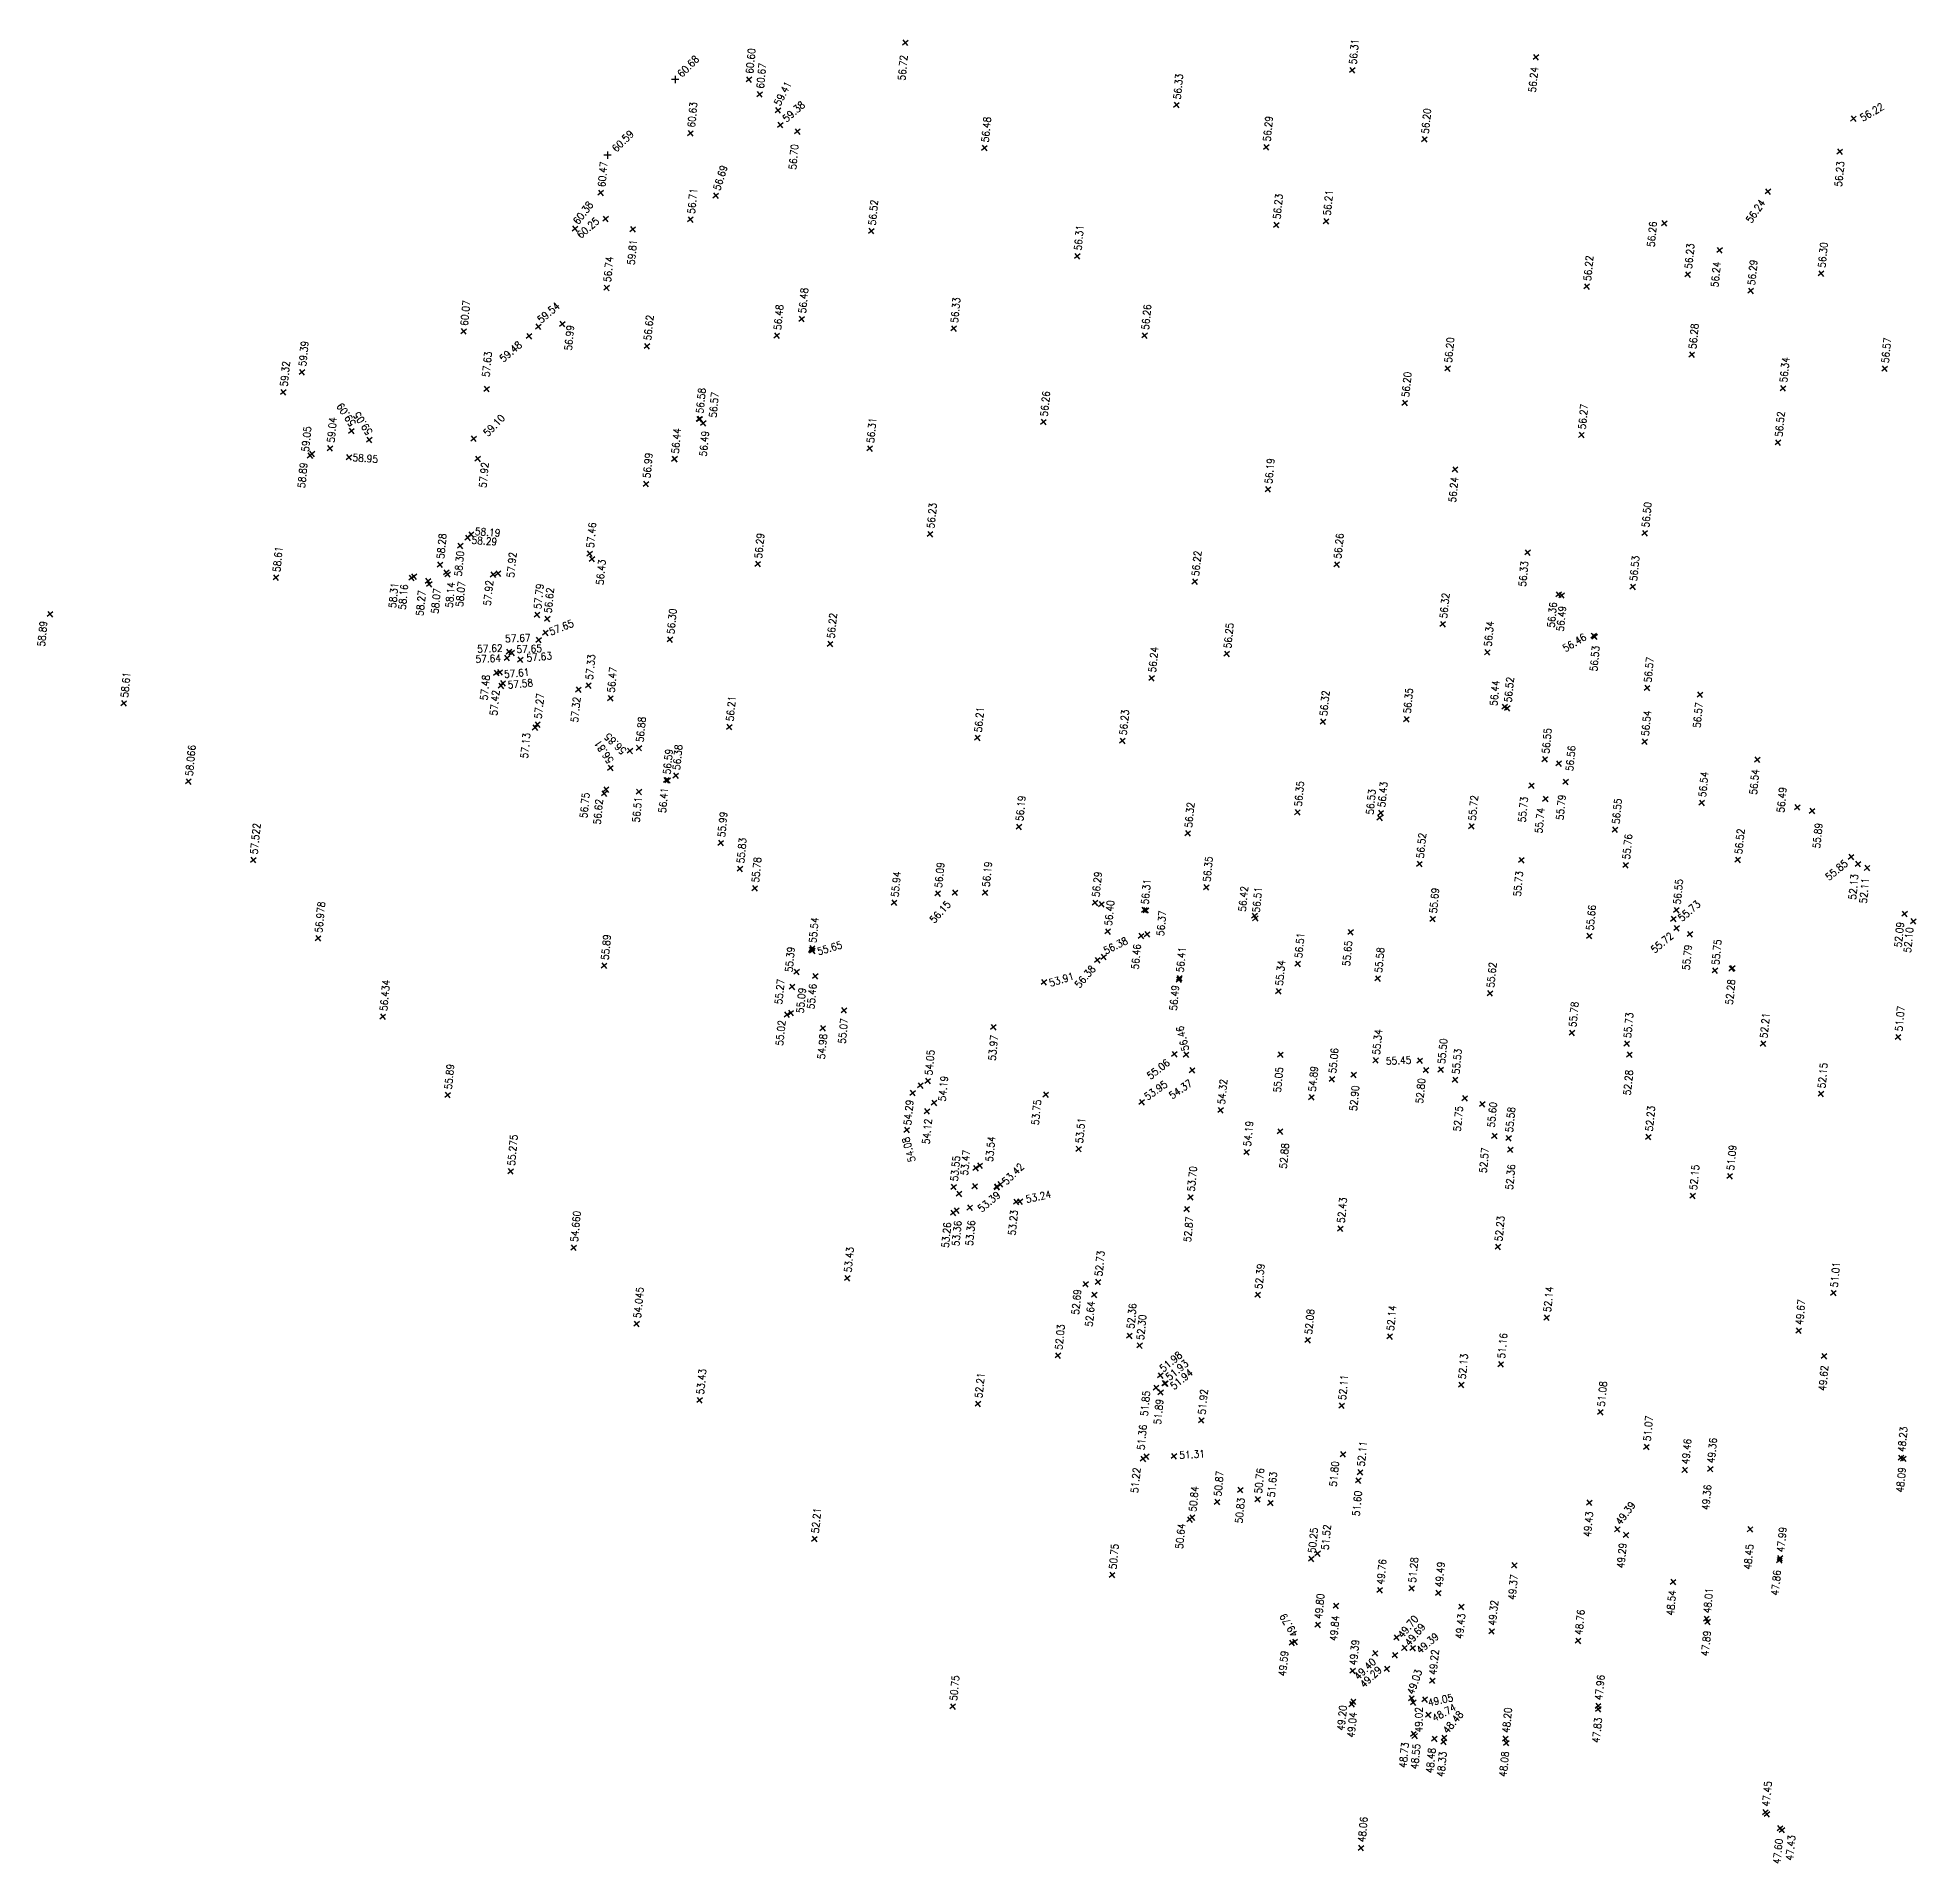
# Model space of a CAD drawing. Header units: metres. Extents: x 815 to 1022, y 915 to 1121.
# Drawn here: x 814.7 to 917.1, y 949.3 to 1048.7 of the extents above; entities that cross this region are included whole.
import ezdxf
from ezdxf.enums import TextEntityAlignment as Align

# ---------------------------------------------------------------- set-up
doc = ezdxf.new("R2010")
doc.units = ezdxf.units.M
doc.header["$LTSCALE"] = 2
doc.header["$PDMODE"] = 35
doc.header["$PDSIZE"] = 0.002
doc.linetypes.add('HIDDEN', pattern=[0.375, 0.25, -0.125])
for name, color, linetype in [('__TOPO', 7, 'Continuous'), ('ASPHALT', 5, 'Continuous'), ('BUILDG', 4, 'Continuous'), ('CONCRT', 5, 'Continuous'), ('CURB', 5, 'Continuous'), ('ELEV', 1, 'Continuous'), ('GUTTER', 7, 'Continuous'), ('HEDGEL', 66, 'HIDDEN'), ('NAME', 7, 'Continuous'), ('NATGRD', 7, 'Continuous'), ('NOTE', 2, 'Continuous'), ('pt-legal', 7, 'Continuous'), ('RTWALL', 6, 'Continuous'), ('SIDEWALK', 5, 'Continuous'), ('STEP', 7, 'Continuous'), ('UTIL_F', 9, 'Continuous'), ('X-OVER', 7, 'Continuous')]:
    doc.layers.add(name, color=color, linetype=linetype)
doc.styles.add('ROMANS', font='ROMANS.SHX')

# ---------------------------------------------------------------- blocks, each defined once
blk = doc.blocks.new('CROSS-UNDERHILL')
at = {"color": 1}
for p, q in [((0.001, 0), (-0.001, 0)), ((0, 0.001), (0, -0.001))]:
    blk.add_line(p, q, dxfattribs=at)
blk = doc.blocks.new('Point-Underhill')
at = {"lineweight": 0}
blk.add_point((0, 0), dxfattribs=at)
at = {"layer": '__TOPO'}
blk.add_point((0, 0), dxfattribs=at)
at = {"lineweight": 0}
blk.add_blockref('CROSS-UNDERHILL', (0, 0), dxfattribs=at)
at = {"layer": 'ELEV', "lineweight": 0, "style": 'ROMANS', "width": 0.9}
for tag, p in [('ELEV2', (-0.00106, 0.00325)), ('ELEV', (0.00114, 0.00112))]:
    blk.add_attdef(tag, text='', height=0.002, rotation=45, dxfattribs=at).set_placement(p, align=Align.MIDDLE_LEFT)
at = {"layer": 'NAME', "lineweight": 0, "style": 'ROMANS', "width": 0.9}
blk.add_attdef('NAME', text='', height=0.002, dxfattribs=at).set_placement((-0.00267, 0.00004), align=Align.MIDDLE_RIGHT)
at = {"layer": 'NOTE', "lineweight": 0, "style": 'ROMANS', "width": 0.9}
for tag, p in [('NOTE', (-0.00047, -0.00269)), ('NOTE2', (-0.00047, -0.00595))]:
    blk.add_attdef(tag, text='', height=0.002, dxfattribs=at).set_placement(p, align=Align.TOP_CENTER)

msp = doc.modelspace()

# ---------------------------------------------------------------- block references
at = {"layer": 'ASPHALT'}
ref = msp.add_blockref('Point-Underhill', (861.96, 1048.42, 56.72), dxfattribs=dict(at, xscale=200, yscale=200, zscale=0.8000000000000007, rotation=39.54500000000004))
ref.add_attrib('ELEV', '56.72', dxfattribs={"layer": 'ELEV', "lineweight": 0, "height": 0.4, "rotation": 84.545, "style": 'ROMANS', "width": 0.9}).set_placement((861.76, 1046.37), align=Align.MIDDLE_LEFT)
ref = msp.add_blockref('Point-Underhill', (886.29, 1046.93, 56.31), dxfattribs=dict(at, xscale=200, yscale=200, zscale=0.8000000000000007, rotation=39.54500000000004))
ref.add_attrib('ELEV', '56.31', dxfattribs={"layer": 'ELEV', "lineweight": 0, "height": 0.4, "rotation": 84.545, "style": 'ROMANS', "width": 0.9}).set_placement((886.32, 1047.25), align=Align.MIDDLE_LEFT)
ref = msp.add_blockref('Point-Underhill', (896.29, 1047.63, 56.24), dxfattribs=dict(at, xscale=200, yscale=200, zscale=0.8000000000000007, rotation=39.54500000000004))
ref.add_attrib('ELEV', '56.24', dxfattribs={"layer": 'ELEV', "lineweight": 0, "height": 0.4, "rotation": 84.545, "style": 'ROMANS', "width": 0.9}).set_placement((896.08, 1045.72), align=Align.MIDDLE_LEFT)
ref = msp.add_blockref('Point-Underhill', (876.72, 1045.03, 56.33), dxfattribs=dict(at, xscale=200, yscale=200, zscale=0.8000000000000007, rotation=39.54500000000004))
ref.add_attrib('ELEV', '56.33', dxfattribs={"layer": 'ELEV', "lineweight": 0, "height": 0.4, "rotation": 84.545, "style": 'ROMANS', "width": 0.9}).set_placement((876.75, 1045.35), align=Align.MIDDLE_LEFT)
ref = msp.add_blockref('Point-Underhill', (866.27, 1042.69, 56.48), dxfattribs=dict(at, xscale=200.0000000000001, yscale=200.0000000000001, zscale=0.8000000000000007, rotation=39.54500000000002))
ref.add_attrib('ELEV', '56.48', dxfattribs={"layer": 'ELEV', "lineweight": 0, "height": 0.4, "rotation": 84.545, "style": 'ROMANS', "width": 0.9}).set_placement((866.3, 1043.01), align=Align.MIDDLE_LEFT)
ref = msp.add_blockref('Point-Underhill', (881.61, 1042.73, 56.29), dxfattribs=dict(at, xscale=200, yscale=200, zscale=0.8000000000000007, rotation=39.54500000000004))
ref.add_attrib('ELEV', '56.29', dxfattribs={"layer": 'ELEV', "lineweight": 0, "height": 0.4, "rotation": 84.545, "style": 'ROMANS', "width": 0.9}).set_placement((881.64, 1043.05), align=Align.MIDDLE_LEFT)
ref = msp.add_blockref('Point-Underhill', (890.22, 1043.16, 56.2), dxfattribs=dict(at, xscale=200.0000000000001, yscale=200.0000000000001, zscale=0.8000000000000007, rotation=39.54500000000002))
ref.add_attrib('ELEV', '56.20', dxfattribs={"layer": 'ELEV', "lineweight": 0, "height": 0.4, "rotation": 84.545, "style": 'ROMANS', "width": 0.9}).set_placement((890.25, 1043.47), align=Align.MIDDLE_LEFT)
ref = msp.add_blockref('Point-Underhill', (913.57, 1044.29, 56.22), dxfattribs=dict(at, xscale=200, yscale=200, zscale=0.8000000000000007, rotation=39.54500000000004))
ref.add_attrib('ELEV', '56.22', dxfattribs={"layer": 'ELEV', "lineweight": 0, "height": 0.4, "rotation": 30.8464, "style": 'ROMANS', "width": 0.9}).set_placement((913.98, 1044.29), align=Align.MIDDLE_LEFT)
ref = msp.add_blockref('Point-Underhill', (856.09, 1043.59, 56.7), dxfattribs=dict(at, xscale=200.0000000000001, yscale=200.0000000000001, zscale=0.8000000000000007, rotation=39.54500000000002))
ref.add_attrib('ELEV', '56.70', dxfattribs={"layer": 'ELEV', "lineweight": 0, "height": 0.4, "rotation": 84.545, "style": 'ROMANS', "width": 0.9}).set_placement((855.82, 1041.52), align=Align.MIDDLE_LEFT)
ref = msp.add_blockref('Point-Underhill', (912.82, 1042.49, 56.23), dxfattribs=dict(at, xscale=200.0000000000001, yscale=200.0000000000001, zscale=0.8000000000000007, rotation=39.54500000000002))
ref.add_attrib('ELEV', '56.23', dxfattribs={"layer": 'ELEV', "lineweight": 0, "height": 0.4, "rotation": 84.545, "style": 'ROMANS', "width": 0.9}).set_placement((912.74, 1040.59), align=Align.MIDDLE_LEFT)
ref = msp.add_blockref('Point-Underhill', (851.65, 1040.09, 56.69), dxfattribs=dict(at, xscale=200, yscale=200, zscale=0.8000000000000007, rotation=39.54500000000004))
ref.add_attrib('ELEV', '56.69', dxfattribs={"layer": 'ELEV', "lineweight": 0, "height": 0.4, "rotation": 72.6312, "style": 'ROMANS', "width": 0.9}).set_placement((851.69, 1040.41), align=Align.MIDDLE_LEFT)
ref = msp.add_blockref('Point-Underhill', (850.27, 1038.8, 56.71), dxfattribs=dict(at, xscale=200, yscale=200, zscale=0.8000000000000007, rotation=39.54500000000004))
ref.add_attrib('ELEV', '56.71', dxfattribs={"layer": 'ELEV', "lineweight": 0, "height": 0.4, "rotation": 84.545, "style": 'ROMANS', "width": 0.9}).set_placement((850.31, 1039.12), align=Align.MIDDLE_LEFT)
ref = msp.add_blockref('Point-Underhill', (882.15, 1038.5, 56.23), dxfattribs=dict(at, xscale=200.0000000000001, yscale=200.0000000000001, zscale=0.8000000000000007, rotation=39.54500000000002))
ref.add_attrib('ELEV', '56.23', dxfattribs={"layer": 'ELEV', "lineweight": 0, "height": 0.4, "rotation": 84.545, "style": 'ROMANS', "width": 0.9}).set_placement((882.18, 1038.82), align=Align.MIDDLE_LEFT)
ref = msp.add_blockref('Point-Underhill', (884.87, 1038.7, 56.21), dxfattribs=dict(at, xscale=200.0000000000001, yscale=200.0000000000001, zscale=0.8000000000000007, rotation=39.54500000000002))
ref.add_attrib('ELEV', '56.21', dxfattribs={"layer": 'ELEV', "lineweight": 0, "height": 0.4, "rotation": 84.545, "style": 'ROMANS', "width": 0.9}).set_placement((884.91, 1039.02), align=Align.MIDDLE_LEFT)
ref = msp.add_blockref('Point-Underhill', (908.91, 1040.32, 56.24), dxfattribs=dict(at, xscale=200.0000000000001, yscale=200.0000000000001, zscale=0.8000000000000007, rotation=39.54500000000002))
ref.add_attrib('ELEV', '56.24', dxfattribs={"layer": 'ELEV', "lineweight": 0, "height": 0.4, "rotation": 55.7989, "style": 'ROMANS', "width": 0.9}).set_placement((907.85, 1038.68), align=Align.MIDDLE_LEFT)
ref = msp.add_blockref('Point-Underhill', (860.11, 1038.17, 56.52), dxfattribs=dict(at, xscale=200, yscale=200, zscale=0.8000000000000007, rotation=39.54500000000004))
ref.add_attrib('ELEV', '56.52', dxfattribs={"layer": 'ELEV', "lineweight": 0, "height": 0.4, "rotation": 84.545, "style": 'ROMANS', "width": 0.9}).set_placement((860.15, 1038.49), align=Align.MIDDLE_LEFT)
ref = msp.add_blockref('Point-Underhill', (871.32, 1036.8, 56.31), dxfattribs=dict(at, xscale=200, yscale=200, zscale=0.8000000000000007, rotation=39.54500000000004))
ref.add_attrib('ELEV', '56.31', dxfattribs={"layer": 'ELEV', "lineweight": 0, "height": 0.4, "rotation": 84.545, "style": 'ROMANS', "width": 0.9}).set_placement((871.35, 1037.12), align=Align.MIDDLE_LEFT)
ref = msp.add_blockref('Point-Underhill', (903.27, 1038.59, 56.26), dxfattribs=dict(at, xscale=200.0000000000001, yscale=200.0000000000001, zscale=0.8000000000000007, rotation=39.54500000000002))
ref.add_attrib('ELEV', '56.26', dxfattribs={"layer": 'ELEV', "lineweight": 0, "height": 0.4, "rotation": 84.545, "style": 'ROMANS', "width": 0.9}).set_placement((902.54, 1037.31), align=Align.MIDDLE_LEFT)
ref = msp.add_blockref('Point-Underhill', (904.55, 1035.8, 56.23), dxfattribs=dict(at, xscale=200, yscale=200, zscale=0.8000000000000007, rotation=39.54500000000004))
ref.add_attrib('ELEV', '56.23', dxfattribs={"layer": 'ELEV', "lineweight": 0, "height": 0.4, "rotation": 84.545, "style": 'ROMANS', "width": 0.9}).set_placement((904.58, 1036.12), align=Align.MIDDLE_LEFT)
ref = msp.add_blockref('Point-Underhill', (906.28, 1037.13, 56.24), dxfattribs=dict(at, xscale=200.0000000000001, yscale=200.0000000000001, zscale=0.8000000000000007, rotation=39.54500000000002))
ref.add_attrib('ELEV', '56.24', dxfattribs={"layer": 'ELEV', "lineweight": 0, "height": 0.4, "rotation": 84.545, "style": 'ROMANS', "width": 0.9}).set_placement((906.01, 1035.12), align=Align.MIDDLE_LEFT)
ref = msp.add_blockref('Point-Underhill', (845.71, 1035.08, 56.74), dxfattribs=dict(at, xscale=200.0000000000001, yscale=200.0000000000001, zscale=0.8000000000000007, rotation=39.54500000000002))
ref.add_attrib('ELEV', '56.74', dxfattribs={"layer": 'ELEV', "lineweight": 0, "height": 0.4, "rotation": 84.545, "style": 'ROMANS', "width": 0.9}).set_placement((845.74, 1035.4), align=Align.MIDDLE_LEFT)
ref = msp.add_blockref('Point-Underhill', (899.05, 1035.15, 56.22), dxfattribs=dict(at, xscale=200.0000000000001, yscale=200.0000000000001, zscale=0.8000000000000007, rotation=39.54500000000002))
ref.add_attrib('ELEV', '56.22', dxfattribs={"layer": 'ELEV', "lineweight": 0, "height": 0.4, "rotation": 84.545, "style": 'ROMANS', "width": 0.9}).set_placement((899.08, 1035.46), align=Align.MIDDLE_LEFT)
ref = msp.add_blockref('Point-Underhill', (907.98, 1034.91, 56.29), dxfattribs=dict(at, xscale=200, yscale=200, zscale=0.8000000000000007, rotation=39.54500000000004))
ref.add_attrib('ELEV', '56.29', dxfattribs={"layer": 'ELEV', "lineweight": 0, "height": 0.4, "rotation": 84.545, "style": 'ROMANS', "width": 0.9}).set_placement((908.01, 1035.23), align=Align.MIDDLE_LEFT)
ref = msp.add_blockref('Point-Underhill', (856.32, 1033.38, 56.48), dxfattribs=dict(at, xscale=200.0000000000001, yscale=200.0000000000001, zscale=0.8000000000000007, rotation=39.54500000000002))
ref.add_attrib('ELEV', '56.48', dxfattribs={"layer": 'ELEV', "lineweight": 0, "height": 0.4, "rotation": 84.545, "style": 'ROMANS', "width": 0.9}).set_placement((856.35, 1033.7), align=Align.MIDDLE_LEFT)
ref = msp.add_blockref('Point-Underhill', (854.97, 1032.47, 56.48), dxfattribs=dict(at, xscale=200.0000000000001, yscale=200.0000000000001, zscale=0.8000000000000007, rotation=39.54500000000002))
ref.add_attrib('ELEV', '56.48', dxfattribs={"layer": 'ELEV', "lineweight": 0, "height": 0.4, "rotation": 84.545, "style": 'ROMANS', "width": 0.9}).set_placement((855, 1032.79), align=Align.MIDDLE_LEFT)
ref = msp.add_blockref('Point-Underhill', (864.6, 1032.86, 56.33), dxfattribs=dict(at, xscale=200, yscale=200, zscale=0.8000000000000007, rotation=39.54500000000004))
ref.add_attrib('ELEV', '56.33', dxfattribs={"layer": 'ELEV', "lineweight": 0, "height": 0.4, "rotation": 84.545, "style": 'ROMANS', "width": 0.9}).set_placement((864.63, 1033.18), align=Align.MIDDLE_LEFT)
ref = msp.add_blockref('Point-Underhill', (874.99, 1032.48, 56.26), dxfattribs=dict(at, xscale=200.0000000000001, yscale=200.0000000000001, zscale=0.8000000000000007, rotation=39.54500000000002))
ref.add_attrib('ELEV', '56.26', dxfattribs={"layer": 'ELEV', "lineweight": 0, "height": 0.4, "rotation": 84.545, "style": 'ROMANS', "width": 0.9}).set_placement((875.02, 1032.8), align=Align.MIDDLE_LEFT)
ref = msp.add_blockref('Point-Underhill', (843.29, 1033.11, 56.99), dxfattribs=dict(at, xscale=200.0000000000001, yscale=200.0000000000001, zscale=0.8000000000000007, rotation=39.54500000000002))
ref.add_attrib('ELEV', '56.99', dxfattribs={"layer": 'ELEV', "lineweight": 0, "height": 0.4, "rotation": 84.545, "style": 'ROMANS', "width": 0.9}).set_placement((843.61, 1031.67), align=Align.MIDDLE_LEFT)
ref = msp.add_blockref('Point-Underhill', (847.9, 1031.9, 56.62), dxfattribs=dict(at, xscale=200, yscale=200, zscale=0.8000000000000007, rotation=39.54500000000004))
ref.add_attrib('ELEV', '56.62', dxfattribs={"layer": 'ELEV', "lineweight": 0, "height": 0.4, "rotation": 84.545, "style": 'ROMANS', "width": 0.9}).set_placement((847.93, 1032.22), align=Align.MIDDLE_LEFT)
ref = msp.add_blockref('Point-Underhill', (891.48, 1030.69, 56.2), dxfattribs=dict(at, xscale=200, yscale=200, zscale=0.8000000000000007, rotation=39.54500000000004))
ref.add_attrib('ELEV', '56.20', dxfattribs={"layer": 'ELEV', "lineweight": 0, "height": 0.4, "rotation": 84.545, "style": 'ROMANS', "width": 0.9}).set_placement((891.51, 1031.01), align=Align.MIDDLE_LEFT)
ref = msp.add_blockref('Point-Underhill', (839.17, 1029.57, 57.63), dxfattribs=dict(at, xscale=200, yscale=200, zscale=0.8000000000000007, rotation=39.54500000000004))
ref.add_attrib('ELEV', '57.63', dxfattribs={"layer": 'ELEV', "lineweight": 0, "height": 0.4, "rotation": 84.545, "style": 'ROMANS', "width": 0.9}).set_placement((839.13, 1030.23), align=Align.MIDDLE_LEFT)
ref = msp.add_blockref('Point-Underhill', (909.73, 1029.61, 56.34), dxfattribs=dict(at, xscale=200.0000000000001, yscale=200.0000000000001, zscale=0.8000000000000007, rotation=39.54500000000002))
ref.add_attrib('ELEV', '56.34', dxfattribs={"layer": 'ELEV', "lineweight": 0, "height": 0.4, "rotation": 84.545, "style": 'ROMANS', "width": 0.9}).set_placement((909.76, 1029.93), align=Align.MIDDLE_LEFT)
ref = msp.add_blockref('Point-Underhill', (889.15, 1028.81, 56.2), dxfattribs=dict(at, xscale=200, yscale=200, zscale=0.8000000000000007, rotation=39.54500000000004))
ref.add_attrib('ELEV', '56.20', dxfattribs={"layer": 'ELEV', "lineweight": 0, "height": 0.4, "rotation": 84.545, "style": 'ROMANS', "width": 0.9}).set_placement((889.18, 1029.13), align=Align.MIDDLE_LEFT)
ref = msp.add_blockref('Point-Underhill', (850.74, 1027.93, 56.58), dxfattribs=dict(at, xscale=200, yscale=200, zscale=0.8000000000000007, rotation=39.54500000000004))
ref.add_attrib('ELEV', '56.58', dxfattribs={"layer": 'ELEV', "lineweight": 0, "height": 0.4, "rotation": 84.545, "style": 'ROMANS', "width": 0.9}).set_placement((850.77, 1028.25), align=Align.MIDDLE_LEFT)
ref = msp.add_blockref('Point-Underhill', (850.78, 1027.94, 56.57), dxfattribs=dict(at, xscale=200, yscale=200, zscale=0.8000000000000007, rotation=39.54500000000004))
ref.add_attrib('ELEV', '56.57', dxfattribs={"layer": 'ELEV', "lineweight": 0, "height": 0.4, "rotation": 84.545, "style": 'ROMANS', "width": 0.9}).set_placement((851.48, 1028.02), align=Align.MIDDLE_LEFT)
ref = msp.add_blockref('Point-Underhill', (869.48, 1027.77, 56.26), dxfattribs=dict(at, xscale=200, yscale=200, zscale=0.8000000000000007, rotation=39.54500000000004))
ref.add_attrib('ELEV', '56.26', dxfattribs={"layer": 'ELEV', "lineweight": 0, "height": 0.4, "rotation": 84.545, "style": 'ROMANS', "width": 0.9}).set_placement((869.51, 1028.08), align=Align.MIDDLE_LEFT)
ref = msp.add_blockref('Point-Underhill', (850.97, 1027.71, 56.49), dxfattribs=dict(at, xscale=200.0000000000001, yscale=200.0000000000001, zscale=0.8000000000000007, rotation=39.54500000000002))
ref.add_attrib('ELEV', '56.49', dxfattribs={"layer": 'ELEV', "lineweight": 0, "height": 0.4, "rotation": 84.545, "style": 'ROMANS', "width": 0.9}).set_placement((850.95, 1025.91), align=Align.MIDDLE_LEFT)
ref = msp.add_blockref('Point-Underhill', (860.03, 1026.33, 56.31), dxfattribs=dict(at, xscale=200, yscale=200, zscale=0.8000000000000007, rotation=39.54500000000004))
ref.add_attrib('ELEV', '56.31', dxfattribs={"layer": 'ELEV', "lineweight": 0, "height": 0.4, "rotation": 84.545, "style": 'ROMANS', "width": 0.9}).set_placement((860.06, 1026.64), align=Align.MIDDLE_LEFT)
ref = msp.add_blockref('Point-Underhill', (849.4, 1025.75, 56.44), dxfattribs=dict(at, xscale=200, yscale=200, zscale=0.8000000000000007, rotation=39.54500000000004))
ref.add_attrib('ELEV', '56.44', dxfattribs={"layer": 'ELEV', "lineweight": 0, "height": 0.4, "rotation": 84.545, "style": 'ROMANS', "width": 0.9}).set_placement((849.43, 1026.06), align=Align.MIDDLE_LEFT)
ref = msp.add_blockref('Point-Underhill', (838.69, 1025.77, 57.92), dxfattribs=dict(at, xscale=200, yscale=200, zscale=0.8000000000000007, rotation=39.54500000000004))
ref.add_attrib('ELEV', '57.92', dxfattribs={"layer": 'ELEV', "lineweight": 0, "height": 0.4, "rotation": 84.545, "style": 'ROMANS', "width": 0.9}).set_placement((838.96, 1024.2), align=Align.MIDDLE_LEFT)
ref = msp.add_blockref('Point-Underhill', (847.85, 1024.4, 56.99), dxfattribs=dict(at, xscale=200.0000000000001, yscale=200.0000000000001, zscale=0.8000000000000007, rotation=39.54500000000002))
ref.add_attrib('ELEV', '56.99', dxfattribs={"layer": 'ELEV', "lineweight": 0, "height": 0.4, "rotation": 84.545, "style": 'ROMANS', "width": 0.9}).set_placement((847.88, 1024.72), align=Align.MIDDLE_LEFT)
at = {"layer": 'ASPHALT', "zscale": 0.8000000000000007}
for p, xscale, yscale, rotation in [((849.41, 1025.77, 56.43), 200, 200, 39.54500000000004), ((875.06, 1001.19, 56.3), 200, 200, 39.54500000000004), ((906.94, 998.02, 52.28), 200, 200, 39.54500000000004), ((865.8, 987.16, 53.54), 200.0000000000001, 200.0000000000001, 39.54500000000002)]:
    msp.add_blockref('Point-Underhill', p, dxfattribs=dict(at, xscale=xscale, yscale=yscale, rotation=rotation))
at = {"layer": 'ASPHALT'}
ref = msp.add_blockref('Point-Underhill', (881.7, 1024.11, 56.19), dxfattribs=dict(at, xscale=200.0000000000001, yscale=200.0000000000001, zscale=0.8000000000000007, rotation=39.54500000000002))
ref.add_attrib('ELEV', '56.19', dxfattribs={"layer": 'ELEV', "lineweight": 0, "height": 0.4, "rotation": 84.545, "style": 'ROMANS', "width": 0.9}).set_placement((881.73, 1024.42), align=Align.MIDDLE_LEFT)
ref = msp.add_blockref('Point-Underhill', (891.89, 1025.19, 56.24), dxfattribs=dict(at, xscale=200.0000000000001, yscale=200.0000000000001, zscale=0.8000000000000007, rotation=39.54500000000002))
ref.add_attrib('ELEV', '56.24', dxfattribs={"layer": 'ELEV', "lineweight": 0, "height": 0.4, "rotation": 84.545, "style": 'ROMANS', "width": 0.9}).set_placement((891.73, 1023.4), align=Align.MIDDLE_LEFT)
ref = msp.add_blockref('Point-Underhill', (863.31, 1021.67, 56.23), dxfattribs=dict(at, xscale=200.0000000000001, yscale=200.0000000000001, zscale=0.8000000000000007, rotation=39.54500000000002))
ref.add_attrib('ELEV', '56.23', dxfattribs={"layer": 'ELEV', "lineweight": 0, "height": 0.4, "rotation": 84.545, "style": 'ROMANS', "width": 0.9}).set_placement((863.34, 1021.99), align=Align.MIDDLE_LEFT)
ref = msp.add_blockref('Point-Underhill', (836.63, 1020.01, 58.28), dxfattribs=dict(at, xscale=200, yscale=200, zscale=0.8000000000000007, rotation=39.54500000000004))
ref.add_attrib('ELEV', '58.28', dxfattribs={"layer": 'ELEV', "lineweight": 0, "height": 0.4, "rotation": 84.545, "style": 'ROMANS', "width": 0.9}).set_placement((836.66, 1020.33), align=Align.MIDDLE_LEFT)
ref = msp.add_blockref('Point-Underhill', (838.15, 1021.47, 58.29), dxfattribs=dict(at, xscale=200.0000000000001, yscale=200.0000000000001, zscale=0.8000000000000007, rotation=39.54500000000002))
ref.add_attrib('ELEV', '58.29', dxfattribs={"layer": 'ELEV', "lineweight": 0, "height": 0.4, "rotation": 356.2421, "style": 'ROMANS', "width": 0.9}).set_placement((838.36, 1021.35), align=Align.MIDDLE_LEFT)
ref = msp.add_blockref('Point-Underhill', (838.33, 1021.65, 58.19), dxfattribs=dict(at, xscale=200, yscale=200, zscale=0.8000000000000007, rotation=39.54500000000004))
ref.add_attrib('ELEV', '58.19', dxfattribs={"layer": 'ELEV', "lineweight": 0, "height": 0.4, "rotation": 356.2421, "style": 'ROMANS', "width": 0.9}).set_placement((838.54, 1021.83), align=Align.MIDDLE_LEFT)
ref = msp.add_blockref('Point-Underhill', (844.78, 1020.61, 57.46), dxfattribs=dict(at, xscale=200.0000000000001, yscale=200.0000000000001, zscale=0.8000000000000007, rotation=39.54500000000002))
ref.add_attrib('ELEV', '57.46', dxfattribs={"layer": 'ELEV', "lineweight": 0, "height": 0.4, "rotation": 84.545, "style": 'ROMANS', "width": 0.9}).set_placement((844.81, 1020.93), align=Align.MIDDLE_LEFT)
ref = msp.add_blockref('Point-Underhill', (853.93, 1020.04, 56.29), dxfattribs=dict(at, xscale=200, yscale=200, zscale=0.8000000000000007, rotation=39.54500000000004))
ref.add_attrib('ELEV', '56.29', dxfattribs={"layer": 'ELEV', "lineweight": 0, "height": 0.4, "rotation": 84.545, "style": 'ROMANS', "width": 0.9}).set_placement((853.96, 1020.35), align=Align.MIDDLE_LEFT)
ref = msp.add_blockref('Point-Underhill', (885.45, 1020.02, 56.26), dxfattribs=dict(at, xscale=200, yscale=200, zscale=0.8000000000000007, rotation=39.54500000000004))
ref.add_attrib('ELEV', '56.26', dxfattribs={"layer": 'ELEV', "lineweight": 0, "height": 0.4, "rotation": 84.545, "style": 'ROMANS', "width": 0.9}).set_placement((885.49, 1020.34), align=Align.MIDDLE_LEFT)
ref = msp.add_blockref('Point-Underhill', (827.71, 1019.31, 58.61), dxfattribs=dict(at, xscale=200.0000000000001, yscale=200.0000000000001, zscale=0.8000000000000007, rotation=39.54500000000002))
ref.add_attrib('ELEV', '58.61', dxfattribs={"layer": 'ELEV', "lineweight": 0, "height": 0.4, "rotation": 84.545, "style": 'ROMANS', "width": 0.9}).set_placement((827.74, 1019.62), align=Align.MIDDLE_LEFT)
ref = msp.add_blockref('Point-Underhill', (837.74, 1021.03, 58.3), dxfattribs=dict(at, xscale=200.0000000000001, yscale=200.0000000000001, zscale=0.8000000000000007, rotation=39.54500000000002))
ref.add_attrib('ELEV', '58.30', dxfattribs={"layer": 'ELEV', "lineweight": 0, "height": 0.4, "rotation": 84.545, "style": 'ROMANS', "width": 0.9}).set_placement((837.62, 1019.38), align=Align.MIDDLE_LEFT)
ref = msp.add_blockref('Point-Underhill', (839.8, 1019.53, 57.92), dxfattribs=dict(at, xscale=200.0000000000001, yscale=200.0000000000001, zscale=0.8000000000000007, rotation=39.54500000000002))
ref.add_attrib('ELEV', '57.92', dxfattribs={"layer": 'ELEV', "lineweight": 0, "height": 0.4, "rotation": 84.545, "style": 'ROMANS', "width": 0.9}).set_placement((840.47, 1019.31), align=Align.MIDDLE_LEFT)
ref = msp.add_blockref('Point-Underhill', (844.91, 1020.32, 56.43), dxfattribs=dict(at, xscale=200, yscale=200, zscale=0.8000000000000007, rotation=39.54500000000004))
ref.add_attrib('ELEV', '56.43', dxfattribs={"layer": 'ELEV', "lineweight": 0, "height": 0.4, "rotation": 84.545, "style": 'ROMANS', "width": 0.9}).set_placement((845.33, 1018.91), align=Align.MIDDLE_LEFT)
ref = msp.add_blockref('Point-Underhill', (877.72, 1019.08, 56.22), dxfattribs=dict(at, xscale=200.0000000000001, yscale=200.0000000000001, zscale=0.8000000000000007, rotation=39.54500000000002))
ref.add_attrib('ELEV', '56.22', dxfattribs={"layer": 'ELEV', "lineweight": 0, "height": 0.4, "rotation": 84.545, "style": 'ROMANS', "width": 0.9}).set_placement((877.75, 1019.39), align=Align.MIDDLE_LEFT)
ref = msp.add_blockref('Point-Underhill', (836.98, 1019.58, 58.14), dxfattribs=dict(at, xscale=200.0000000000001, yscale=200.0000000000001, zscale=0.8000000000000007, rotation=39.54500000000002))
ref.add_attrib('ELEV', '58.14', dxfattribs={"layer": 'ELEV', "lineweight": 0, "height": 0.4, "rotation": 84.545, "style": 'ROMANS', "width": 0.9}).set_placement((837.13, 1017.67), align=Align.MIDDLE_LEFT)
ref = msp.add_blockref('Point-Underhill', (839.53, 1019.46, 57.92), dxfattribs=dict(at, xscale=200.0000000000001, yscale=200.0000000000001, zscale=0.8000000000000007, rotation=39.54500000000002))
ref.add_attrib('ELEV', '57.92', dxfattribs={"layer": 'ELEV', "lineweight": 0, "height": 0.4, "rotation": 84.545, "style": 'ROMANS', "width": 0.9}).set_placement((839.2, 1017.78), align=Align.MIDDLE_LEFT)
ref = msp.add_blockref('Point-Underhill', (841.92, 1017.28, 57.79), dxfattribs=dict(at, xscale=200, yscale=200, zscale=0.8000000000000007, rotation=39.54500000000004))
ref.add_attrib('ELEV', '57.79', dxfattribs={"layer": 'ELEV', "lineweight": 0, "height": 0.4, "rotation": 84.545, "style": 'ROMANS', "width": 0.9}).set_placement((841.95, 1017.6), align=Align.MIDDLE_LEFT)
ref = msp.add_blockref('Point-Underhill', (842.48, 1017.06, 56.62), dxfattribs=dict(at, xscale=200, yscale=200, zscale=0.8000000000000007, rotation=39.54500000000004))
ref.add_attrib('ELEV', '56.62', dxfattribs={"layer": 'ELEV', "lineweight": 0, "height": 0.4, "rotation": 84.545, "style": 'ROMANS', "width": 0.9}).set_placement((842.51, 1017.38), align=Align.MIDDLE_LEFT)
ref = msp.add_blockref('Point-Underhill', (897.52, 1018.38, 56.36), dxfattribs=dict(at, xscale=200.0000000000001, yscale=200.0000000000001, zscale=0.8000000000000007, rotation=39.54500000000002))
ref.add_attrib('ELEV', '56.36', dxfattribs={"layer": 'ELEV', "lineweight": 0, "height": 0.4, "rotation": 84.545, "style": 'ROMANS', "width": 0.9}).set_placement((897.1, 1016.59), align=Align.MIDDLE_LEFT)
ref = msp.add_blockref('Point-Underhill', (849.15, 1015.93, 56.3), dxfattribs=dict(at, xscale=200, yscale=200, zscale=0.8000000000000007, rotation=39.54500000000004))
ref.add_attrib('ELEV', '56.30', dxfattribs={"layer": 'ELEV', "lineweight": 0, "height": 0.4, "rotation": 84.545, "style": 'ROMANS', "width": 0.9}).set_placement((849.19, 1016.24), align=Align.MIDDLE_LEFT)
ref = msp.add_blockref('Point-Underhill', (842.38, 1016.3, 57.65), dxfattribs=dict(at, xscale=200, yscale=200, zscale=0.8000000000000007, rotation=39.54500000000004))
ref.add_attrib('ELEV', '57.65', dxfattribs={"layer": 'ELEV', "lineweight": 0, "height": 0.4, "rotation": 21.7043, "style": 'ROMANS', "width": 0.9}).set_placement((842.6, 1016.34), align=Align.MIDDLE_LEFT)
ref = msp.add_blockref('Point-Underhill', (857.87, 1015.69, 56.22), dxfattribs=dict(at, xscale=200.0000000000001, yscale=200.0000000000001, zscale=0.8000000000000007, rotation=39.54500000000002))
ref.add_attrib('ELEV', '56.22', dxfattribs={"layer": 'ELEV', "lineweight": 0, "height": 0.4, "rotation": 84.545, "style": 'ROMANS', "width": 0.9}).set_placement((857.91, 1016), align=Align.MIDDLE_LEFT)
ref = msp.add_blockref('Point-Underhill', (879.46, 1015.15, 56.25), dxfattribs=dict(at, xscale=200, yscale=200, zscale=0.8000000000000007, rotation=39.54500000000004))
ref.add_attrib('ELEV', '56.25', dxfattribs={"layer": 'ELEV', "lineweight": 0, "height": 0.4, "rotation": 84.545, "style": 'ROMANS', "width": 0.9}).set_placement((879.5, 1015.46), align=Align.MIDDLE_LEFT)
ref = msp.add_blockref('Point-Underhill', (893.64, 1015.24, 56.34), dxfattribs=dict(at, xscale=200.0000000000001, yscale=200.0000000000001, zscale=0.8000000000000007, rotation=39.54500000000002))
ref.add_attrib('ELEV', '56.34', dxfattribs={"layer": 'ELEV', "lineweight": 0, "height": 0.4, "rotation": 84.545, "style": 'ROMANS', "width": 0.9}).set_placement((893.67, 1015.56), align=Align.MIDDLE_LEFT)
ref = msp.add_blockref('Point-Underhill', (842, 1015.91, 57.67), dxfattribs=dict(at, xscale=200, yscale=200, zscale=0.8000000000000007, rotation=39.54500000000004))
ref.add_attrib('ELEV', '57.67', dxfattribs={"layer": 'ELEV', "lineweight": 0, "height": 0.4, "rotation": 2.3939, "style": 'ROMANS', "width": 0.9}).set_placement((840.18, 1015.98), align=Align.MIDDLE_LEFT)
ref = msp.add_blockref('Point-Underhill', (875.37, 1013.83, 56.24), dxfattribs=dict(at, xscale=200, yscale=200, zscale=0.8000000000000007, rotation=39.54500000000004))
ref.add_attrib('ELEV', '56.24', dxfattribs={"layer": 'ELEV', "lineweight": 0, "height": 0.4, "rotation": 84.545, "style": 'ROMANS', "width": 0.9}).set_placement((875.4, 1014.15), align=Align.MIDDLE_LEFT)
ref = msp.add_blockref('Point-Underhill', (899.43, 1016.13, 56.46), dxfattribs=dict(at, xscale=200.0000000000001, yscale=200.0000000000001, zscale=0.8000000000000007, rotation=39.54500000000002))
ref.add_attrib('ELEV', '56.46', dxfattribs={"layer": 'ELEV', "lineweight": 0, "height": 0.4, "rotation": 31.2624, "style": 'ROMANS', "width": 0.9}).set_placement((897.79, 1015.41), align=Align.MIDDLE_LEFT)
ref = msp.add_blockref('Point-Underhill', (841.01, 1014.84, 57.63), dxfattribs=dict(at, xscale=200.0000000000001, yscale=200.0000000000001, zscale=0.8000000000000007, rotation=39.54500000000002))
ref.add_attrib('ELEV', '57.63', dxfattribs={"layer": 'ELEV', "lineweight": 0, "height": 0.4, "rotation": 5.5341, "style": 'ROMANS', "width": 0.9}).set_placement((841.35, 1014.93), align=Align.MIDDLE_LEFT)
ref = msp.add_blockref('Point-Underhill', (844.72, 1013.43, 57.33), dxfattribs=dict(at, xscale=200.0000000000001, yscale=200.0000000000001, zscale=0.8000000000000007, rotation=39.54500000000002))
ref.add_attrib('ELEV', '57.33', dxfattribs={"layer": 'ELEV', "lineweight": 0, "height": 0.4, "rotation": 84.545, "style": 'ROMANS', "width": 0.9}).set_placement((844.76, 1013.75), align=Align.MIDDLE_LEFT)
ref = msp.add_blockref('Point-Underhill', (819.43, 1012.46, 58.61), dxfattribs=dict(at, xscale=200.0000000000001, yscale=200.0000000000001, zscale=0.8000000000000007, rotation=39.54500000000002))
ref.add_attrib('ELEV', '58.61', dxfattribs={"layer": 'ELEV', "lineweight": 0, "height": 0.4, "rotation": 84.545, "style": 'ROMANS', "width": 0.9}).set_placement((819.46, 1012.78), align=Align.MIDDLE_LEFT)
ref = msp.add_blockref('Point-Underhill', (844.17, 1013.2, 57.32), dxfattribs=dict(at, xscale=200, yscale=200, zscale=0.8000000000000007, rotation=39.54500000000004))
ref.add_attrib('ELEV', '57.32', dxfattribs={"layer": 'ELEV', "lineweight": 0, "height": 0.4, "rotation": 84.545, "style": 'ROMANS', "width": 0.9}).set_placement((843.95, 1011.43), align=Align.MIDDLE_LEFT)
ref = msp.add_blockref('Point-Underhill', (845.91, 1012.73, 56.47), dxfattribs=dict(at, xscale=200, yscale=200, zscale=0.8000000000000007, rotation=39.54500000000004))
ref.add_attrib('ELEV', '56.47', dxfattribs={"layer": 'ELEV', "lineweight": 0, "height": 0.4, "rotation": 84.545, "style": 'ROMANS', "width": 0.9}).set_placement((845.94, 1013.05), align=Align.MIDDLE_LEFT)
ref = msp.add_blockref('Point-Underhill', (894.58, 1012.27, 56.44), dxfattribs=dict(at, xscale=200.0000000000001, yscale=200.0000000000001, zscale=0.8000000000000007, rotation=39.54500000000002))
ref.add_attrib('ELEV', '56.44', dxfattribs={"layer": 'ELEV', "lineweight": 0, "height": 0.4, "rotation": 84.545, "style": 'ROMANS', "width": 0.9}).set_placement((893.98, 1012.33), align=Align.MIDDLE_LEFT)
ref = msp.add_blockref('Point-Underhill', (852.38, 1011.17, 56.21), dxfattribs=dict(at, xscale=200.0000000000001, yscale=200.0000000000001, zscale=0.8000000000000007, rotation=39.54500000000002))
ref.add_attrib('ELEV', '56.21', dxfattribs={"layer": 'ELEV', "lineweight": 0, "height": 0.4, "rotation": 84.545, "style": 'ROMANS', "width": 0.9}).set_placement((852.41, 1011.49), align=Align.MIDDLE_LEFT)
ref = msp.add_blockref('Point-Underhill', (889.24, 1011.59, 56.35), dxfattribs=dict(at, xscale=200.0000000000001, yscale=200.0000000000001, zscale=0.8000000000000007, rotation=39.54500000000002))
ref.add_attrib('ELEV', '56.35', dxfattribs={"layer": 'ELEV', "lineweight": 0, "height": 0.4, "rotation": 84.545, "style": 'ROMANS', "width": 0.9}).set_placement((889.27, 1011.91), align=Align.MIDDLE_LEFT)
ref = msp.add_blockref('Point-Underhill', (847.47, 1010.03, 56.88), dxfattribs=dict(at, xscale=200.0000000000001, yscale=200.0000000000001, zscale=0.8000000000000007, rotation=39.54500000000002))
ref.add_attrib('ELEV', '56.88', dxfattribs={"layer": 'ELEV', "lineweight": 0, "height": 0.4, "rotation": 84.545, "style": 'ROMANS', "width": 0.9}).set_placement((847.51, 1010.35), align=Align.MIDDLE_LEFT)
ref = msp.add_blockref('Point-Underhill', (865.89, 1010.58, 56.21), dxfattribs=dict(at, xscale=200.0000000000001, yscale=200.0000000000001, zscale=0.8000000000000007, rotation=39.54500000000002))
ref.add_attrib('ELEV', '56.21', dxfattribs={"layer": 'ELEV', "lineweight": 0, "height": 0.4, "rotation": 84.545, "style": 'ROMANS', "width": 0.9}).set_placement((865.92, 1010.89), align=Align.MIDDLE_LEFT)
ref = msp.add_blockref('Point-Underhill', (873.78, 1010.42, 56.23), dxfattribs=dict(at, xscale=200.0000000000001, yscale=200.0000000000001, zscale=0.8000000000000007, rotation=39.54500000000002))
ref.add_attrib('ELEV', '56.23', dxfattribs={"layer": 'ELEV', "lineweight": 0, "height": 0.4, "rotation": 84.545, "style": 'ROMANS', "width": 0.9}).set_placement((873.81, 1010.74), align=Align.MIDDLE_LEFT)
ref = msp.add_blockref('Point-Underhill', (846.98, 1009.87, 56.85), dxfattribs=dict(at, xscale=200.0000000000001, yscale=200.0000000000001, zscale=0.8000000000000007, rotation=39.54500000000002))
ref.add_attrib('ELEV', '56.85', dxfattribs={"layer": 'ELEV', "lineweight": 0, "height": 0.4, "rotation": 136.1551, "style": 'ROMANS', "width": 0.9}).set_placement((846.68, 1009.78), align=Align.MIDDLE_LEFT)
ref = msp.add_blockref('Point-Underhill', (822.95, 1008.2, 58.07), dxfattribs=dict(at, xscale=200.0000000000001, yscale=200.0000000000001, zscale=0.8000000000000007, rotation=39.54500000000002))
ref.add_attrib('ELEV', '58.066', dxfattribs={"layer": 'ELEV', "lineweight": 0, "height": 0.4, "rotation": 84.545, "style": 'ROMANS', "width": 0.9}).set_placement((822.98, 1008.51, -0.54), align=Align.MIDDLE_LEFT)
ref = msp.add_blockref('Point-Underhill', (849.47, 1008.52, 56.38), dxfattribs=dict(at, xscale=200.0000000000001, yscale=200.0000000000001, zscale=0.8000000000000007, rotation=39.54500000000002))
ref.add_attrib('ELEV', '56.38', dxfattribs={"layer": 'ELEV', "lineweight": 0, "height": 0.4, "rotation": 84.545, "style": 'ROMANS', "width": 0.9}).set_placement((849.5, 1008.84), align=Align.MIDDLE_LEFT)
ref = msp.add_blockref('Point-Underhill', (897.9, 1008.19, 55.79), dxfattribs=dict(at, xscale=200, yscale=200, zscale=0.8000000000000007, rotation=39.54500000000004))
ref.add_attrib('ELEV', '55.79', dxfattribs={"layer": 'ELEV', "lineweight": 0, "height": 0.4, "rotation": 84.545, "style": 'ROMANS', "width": 0.9}).set_placement((897.58, 1006.11), align=Align.MIDDLE_LEFT)
ref = msp.add_blockref('Point-Underhill', (868.15, 1005.74, 56.19), dxfattribs=dict(at, xscale=200.0000000000001, yscale=200.0000000000001, zscale=0.8000000000000007, rotation=39.54500000000002))
ref.add_attrib('ELEV', '56.19', dxfattribs={"layer": 'ELEV', "lineweight": 0, "height": 0.4, "rotation": 84.545, "style": 'ROMANS', "width": 0.9}).set_placement((868.18, 1006.06), align=Align.MIDDLE_LEFT)
ref = msp.add_blockref('Point-Underhill', (883.31, 1006.53, 56.35), dxfattribs=dict(at, xscale=200, yscale=200, zscale=0.8000000000000007, rotation=39.54500000000004))
ref.add_attrib('ELEV', '56.35', dxfattribs={"layer": 'ELEV', "lineweight": 0, "height": 0.4, "rotation": 84.545, "style": 'ROMANS', "width": 0.9}).set_placement((883.34, 1006.85), align=Align.MIDDLE_LEFT)
ref = msp.add_blockref('Point-Underhill', (887.84, 1006.49, 56.43), dxfattribs=dict(at, xscale=200, yscale=200, zscale=0.8000000000000007, rotation=39.54500000000004))
ref.add_attrib('ELEV', '56.43', dxfattribs={"layer": 'ELEV', "lineweight": 0, "height": 0.4, "rotation": 84.545, "style": 'ROMANS', "width": 0.9}).set_placement((887.88, 1006.81), align=Align.MIDDLE_LEFT)
ref = msp.add_blockref('Point-Underhill', (892.78, 1005.76, 55.72), dxfattribs=dict(at, xscale=200.0000000000001, yscale=200.0000000000001, zscale=0.8000000000000007, rotation=39.54500000000002))
ref.add_attrib('ELEV', '55.72', dxfattribs={"layer": 'ELEV', "lineweight": 0, "height": 0.4, "rotation": 84.545, "style": 'ROMANS', "width": 0.9}).set_placement((892.81, 1006.08), align=Align.MIDDLE_LEFT)
ref = msp.add_blockref('Point-Underhill', (896.04, 1007.98, 55.73), dxfattribs=dict(at, xscale=200, yscale=200, zscale=0.8000000000000007, rotation=39.54500000000004))
ref.add_attrib('ELEV', '55.73', dxfattribs={"layer": 'ELEV', "lineweight": 0, "height": 0.4, "rotation": 84.545, "style": 'ROMANS', "width": 0.9}).set_placement((895.52, 1005.99), align=Align.MIDDLE_LEFT)
ref = msp.add_blockref('Point-Underhill', (851.92, 1004.86, 55.99), dxfattribs=dict(at, xscale=200.0000000000001, yscale=200.0000000000001, zscale=0.8000000000000007, rotation=39.54500000000002))
ref.add_attrib('ELEV', '55.99', dxfattribs={"layer": 'ELEV', "lineweight": 0, "height": 0.4, "rotation": 84.545, "style": 'ROMANS', "width": 0.9}).set_placement((851.95, 1005.18), align=Align.MIDDLE_LEFT)
ref = msp.add_blockref('Point-Underhill', (826.47, 1003.93, 57.52), dxfattribs=dict(at, xscale=200.0000000000001, yscale=200.0000000000001, zscale=0.8000000000000007, rotation=39.54500000000002))
ref.add_attrib('ELEV', '57.522', dxfattribs={"layer": 'ELEV', "lineweight": 0, "height": 0.4, "rotation": 84.545, "style": 'ROMANS', "width": 0.9}).set_placement((826.51, 1004.25, -1.09), align=Align.MIDDLE_LEFT)
ref = msp.add_blockref('Point-Underhill', (901.17, 1003.65, 55.76), dxfattribs=dict(at, xscale=200, yscale=200, zscale=0.8000000000000007, rotation=39.54500000000004))
ref.add_attrib('ELEV', '55.76', dxfattribs={"layer": 'ELEV', "lineweight": 0, "height": 0.4, "rotation": 84.545, "style": 'ROMANS', "width": 0.9}).set_placement((901.2, 1003.97), align=Align.MIDDLE_LEFT)
ref = msp.add_blockref('Point-Underhill', (852.96, 1003.45, 55.83), dxfattribs=dict(at, xscale=200, yscale=200, zscale=0.8000000000000007, rotation=39.54500000000004))
ref.add_attrib('ELEV', '55.83', dxfattribs={"layer": 'ELEV', "lineweight": 0, "height": 0.4, "rotation": 84.545, "style": 'ROMANS', "width": 0.9}).set_placement((852.99, 1003.76), align=Align.MIDDLE_LEFT)
ref = msp.add_blockref('Point-Underhill', (853.77, 1002.39, 55.78), dxfattribs=dict(at, xscale=200.0000000000001, yscale=200.0000000000001, zscale=0.8000000000000007, rotation=39.54500000000002))
ref.add_attrib('ELEV', '55.78', dxfattribs={"layer": 'ELEV', "lineweight": 0, "height": 0.4, "rotation": 84.545, "style": 'ROMANS', "width": 0.9}).set_placement((853.8, 1002.71), align=Align.MIDDLE_LEFT)
ref = msp.add_blockref('Point-Underhill', (861.35, 1001.61, 55.94), dxfattribs=dict(at, xscale=200.0000000000001, yscale=200.0000000000001, zscale=0.8000000000000007, rotation=39.54500000000002))
ref.add_attrib('ELEV', '55.94', dxfattribs={"layer": 'ELEV', "lineweight": 0, "height": 0.4, "rotation": 84.545, "style": 'ROMANS', "width": 0.9}).set_placement((861.39, 1001.92), align=Align.MIDDLE_LEFT)
ref = msp.add_blockref('Point-Underhill', (863.73, 1002.11, 56.09), dxfattribs=dict(at, xscale=200, yscale=200, zscale=0.8000000000000007, rotation=39.54500000000004))
ref.add_attrib('ELEV', '56.09', dxfattribs={"layer": 'ELEV', "lineweight": 0, "height": 0.4, "rotation": 84.545, "style": 'ROMANS', "width": 0.9}).set_placement((863.76, 1002.43), align=Align.MIDDLE_LEFT)
ref = msp.add_blockref('Point-Underhill', (878.34, 1002.44, 56.35), dxfattribs=dict(at, xscale=200.0000000000001, yscale=200.0000000000001, zscale=0.8000000000000007, rotation=39.54500000000002))
ref.add_attrib('ELEV', '56.35', dxfattribs={"layer": 'ELEV', "lineweight": 0, "height": 0.4, "rotation": 84.545, "style": 'ROMANS', "width": 0.9}).set_placement((878.37, 1002.75), align=Align.MIDDLE_LEFT)
ref = msp.add_blockref('Point-Underhill', (895.5, 1003.92, 55.73), dxfattribs=dict(at, xscale=200, yscale=200, zscale=0.8000000000000007, rotation=39.54500000000004))
ref.add_attrib('ELEV', '55.73', dxfattribs={"layer": 'ELEV', "lineweight": 0, "height": 0.4, "rotation": 84.545, "style": 'ROMANS', "width": 0.9}).set_placement((895.26, 1001.95), align=Align.MIDDLE_LEFT)
ref = msp.add_blockref('Point-Underhill', (913.81, 1003.71, 52.13), dxfattribs=dict(at, xscale=200, yscale=200, zscale=0.8000000000000007, rotation=39.54500000000004))
ref.add_attrib('ELEV', '52.13', dxfattribs={"layer": 'ELEV', "lineweight": 0, "height": 0.4, "rotation": 84.545, "style": 'ROMANS', "width": 0.9}).set_placement((913.5, 1001.78), align=Align.MIDDLE_LEFT)
ref = msp.add_blockref('Point-Underhill', (874.97, 1001.21, 56.31), dxfattribs=dict(at, xscale=200.0000000000001, yscale=200.0000000000001, zscale=0.8000000000000007, rotation=39.54500000000002))
ref.add_attrib('ELEV', '56.31', dxfattribs={"layer": 'ELEV', "lineweight": 0, "height": 0.4, "rotation": 84.545, "style": 'ROMANS', "width": 0.9}).set_placement((875, 1001.52), align=Align.MIDDLE_LEFT)
ref = msp.add_blockref('Point-Underhill', (880.97, 1000.89, 56.42), dxfattribs=dict(at, xscale=200.0000000000001, yscale=200.0000000000001, zscale=0.8000000000000007, rotation=39.54500000000002))
ref.add_attrib('ELEV', '56.42', dxfattribs={"layer": 'ELEV', "lineweight": 0, "height": 0.4, "rotation": 84.545, "style": 'ROMANS', "width": 0.9}).set_placement((880.29, 1001.13), align=Align.MIDDLE_LEFT)
ref = msp.add_blockref('Point-Underhill', (890.66, 1000.72, 55.69), dxfattribs=dict(at, xscale=200, yscale=200, zscale=0.8000000000000007, rotation=39.54500000000004))
ref.add_attrib('ELEV', '55.69', dxfattribs={"layer": 'ELEV', "lineweight": 0, "height": 0.4, "rotation": 84.545, "style": 'ROMANS', "width": 0.9}).set_placement((890.69, 1001.04), align=Align.MIDDLE_LEFT)
ref = msp.add_blockref('Point-Underhill', (830, 999.67, 56.98), dxfattribs=dict(at, xscale=200.0000000000001, yscale=200.0000000000001, zscale=0.8000000000000007, rotation=39.54500000000002))
ref.add_attrib('ELEV', '56.978', dxfattribs={"layer": 'ELEV', "lineweight": 0, "height": 0.4, "rotation": 84.545, "style": 'ROMANS', "width": 0.9}).set_placement((830.03, 999.98, -1.63), align=Align.MIDDLE_LEFT)
ref = msp.add_blockref('Point-Underhill', (875.12, 999.88, 56.37), dxfattribs=dict(at, xscale=200.0000000000001, yscale=200.0000000000001, zscale=0.8000000000000007, rotation=39.54500000000002))
ref.add_attrib('ELEV', '56.37', dxfattribs={"layer": 'ELEV', "lineweight": 0, "height": 0.4, "rotation": 84.545, "style": 'ROMANS', "width": 0.9}).set_placement((875.84, 999.8), align=Align.MIDDLE_LEFT)
ref = msp.add_blockref('Point-Underhill', (899.19, 999.79, 55.66), dxfattribs=dict(at, xscale=200.0000000000001, yscale=200.0000000000001, zscale=0.8000000000000007, rotation=39.54500000000002))
ref.add_attrib('ELEV', '55.66', dxfattribs={"layer": 'ELEV', "lineweight": 0, "height": 0.4, "rotation": 84.545, "style": 'ROMANS', "width": 0.9}).set_placement((899.22, 1000.11), align=Align.MIDDLE_LEFT)
ref = msp.add_blockref('Point-Underhill', (903.77, 1000.72, 55.73), dxfattribs=dict(at, xscale=200.0000000000001, yscale=200.0000000000001, zscale=0.8000000000000007, rotation=39.54500000000002))
ref.add_attrib('ELEV', '55.73', dxfattribs={"layer": 'ELEV', "lineweight": 0, "height": 0.4, "rotation": 41.0143, "style": 'ROMANS', "width": 0.9}).set_placement((904.11, 1000.71), align=Align.MIDDLE_LEFT)
ref = msp.add_blockref('Point-Underhill', (856.89, 999.12, 55.54), dxfattribs=dict(at, xscale=200.0000000000001, yscale=200.0000000000001, zscale=0.8000000000000007, rotation=39.54500000000002))
ref.add_attrib('ELEV', '55.54', dxfattribs={"layer": 'ELEV', "lineweight": 0, "height": 0.4, "rotation": 84.545, "style": 'ROMANS', "width": 0.9}).set_placement((856.92, 999.43), align=Align.MIDDLE_LEFT)
ref = msp.add_blockref('Point-Underhill', (886.2, 1000, 55.65), dxfattribs=dict(at, xscale=200.0000000000001, yscale=200.0000000000001, zscale=0.8000000000000007, rotation=39.54500000000002))
ref.add_attrib('ELEV', '55.65', dxfattribs={"layer": 'ELEV', "lineweight": 0, "height": 0.4, "rotation": 84.545, "style": 'ROMANS', "width": 0.9}).set_placement((885.96, 998.16), align=Align.MIDDLE_LEFT)
ref = msp.add_blockref('Point-Underhill', (903.94, 1000.22, 55.72), dxfattribs=dict(at, xscale=200.0000000000001, yscale=200.0000000000001, zscale=0.8000000000000007, rotation=39.54500000000002))
ref.add_attrib('ELEV', '55.72', dxfattribs={"layer": 'ELEV', "lineweight": 0, "height": 0.4, "rotation": 40.2822, "style": 'ROMANS', "width": 0.9}).set_placement((902.63, 998.99), align=Align.MIDDLE_LEFT)
ref = msp.add_blockref('Point-Underhill', (904.67, 999.89, 55.79), dxfattribs=dict(at, xscale=200, yscale=200, zscale=0.8000000000000007, rotation=39.54500000000004))
ref.add_attrib('ELEV', '55.79', dxfattribs={"layer": 'ELEV', "lineweight": 0, "height": 0.4, "rotation": 84.545, "style": 'ROMANS', "width": 0.9}).set_placement((904.45, 997.94), align=Align.MIDDLE_LEFT)
ref = msp.add_blockref('Point-Underhill', (916.82, 1000.59, 52.1), dxfattribs=dict(at, xscale=200.0000000000001, yscale=200.0000000000001, zscale=0.8000000000000007, rotation=39.54500000000002))
ref.add_attrib('ELEV', '52.10', dxfattribs={"layer": 'ELEV', "lineweight": 0, "height": 0.4, "rotation": 84.545, "style": 'ROMANS', "width": 0.9}).set_placement((916.5, 998.89), align=Align.MIDDLE_LEFT)
ref = msp.add_blockref('Point-Underhill', (845.57, 998.18, 55.89), dxfattribs=dict(at, xscale=200.0000000000001, yscale=200.0000000000001, zscale=0.8000000000000007, rotation=39.54500000000002))
ref.add_attrib('ELEV', '55.89', dxfattribs={"layer": 'ELEV', "lineweight": 0, "height": 0.4, "rotation": 84.545, "style": 'ROMANS', "width": 0.9}).set_placement((845.61, 998.5), align=Align.MIDDLE_LEFT)
ref = msp.add_blockref('Point-Underhill', (887.68, 997.48, 55.58), dxfattribs=dict(at, xscale=200, yscale=200, zscale=0.8000000000000007, rotation=39.54500000000004))
ref.add_attrib('ELEV', '55.58', dxfattribs={"layer": 'ELEV', "lineweight": 0, "height": 0.4, "rotation": 84.545, "style": 'ROMANS', "width": 0.9}).set_placement((887.71, 997.8), align=Align.MIDDLE_LEFT)
ref = msp.add_blockref('Point-Underhill', (876.88, 997.5, 56.41), dxfattribs=dict(at, xscale=200.0000000000001, yscale=200.0000000000001, zscale=0.8000000000000007, rotation=39.54500000000002))
ref.add_attrib('ELEV', '56.41', dxfattribs={"layer": 'ELEV', "lineweight": 0, "height": 0.4, "rotation": 84.545, "style": 'ROMANS', "width": 0.9}).set_placement((876.91, 997.82), align=Align.MIDDLE_LEFT)
ref = msp.add_blockref('Point-Underhill', (882.27, 996.78, 55.34), dxfattribs=dict(at, xscale=200, yscale=200, zscale=0.8000000000000007, rotation=39.54500000000004))
ref.add_attrib('ELEV', '55.34', dxfattribs={"layer": 'ELEV', "lineweight": 0, "height": 0.4, "rotation": 84.545, "style": 'ROMANS', "width": 0.9}).set_placement((882.31, 997.1), align=Align.MIDDLE_LEFT)
ref = msp.add_blockref('Point-Underhill', (893.78, 996.67, 55.62), dxfattribs=dict(at, xscale=200, yscale=200, zscale=0.8000000000000007, rotation=39.54500000000004))
ref.add_attrib('ELEV', '55.62', dxfattribs={"layer": 'ELEV', "lineweight": 0, "height": 0.4, "rotation": 84.545, "style": 'ROMANS', "width": 0.9}).set_placement((893.81, 996.99), align=Align.MIDDLE_LEFT)
ref = msp.add_blockref('Point-Underhill', (906.98, 998.04, 52.28), dxfattribs=dict(at, xscale=200, yscale=200, zscale=0.8000000000000007, rotation=39.54500000000004))
ref.add_attrib('ELEV', '52.28', dxfattribs={"layer": 'ELEV', "lineweight": 0, "height": 0.4, "rotation": 84.545, "style": 'ROMANS', "width": 0.9}).set_placement((906.8, 996.06), align=Align.MIDDLE_LEFT)
ref = msp.add_blockref('Point-Underhill', (833.52, 995.4, 56.43), dxfattribs=dict(at, xscale=200.0000000000001, yscale=200.0000000000001, zscale=0.8000000000000007, rotation=39.54500000000002))
ref.add_attrib('ELEV', '56.434', dxfattribs={"layer": 'ELEV', "lineweight": 0, "height": 0.4, "rotation": 84.545, "style": 'ROMANS', "width": 0.9}).set_placement((833.56, 995.72, -2.18), align=Align.MIDDLE_LEFT)
ref = msp.add_blockref('Point-Underhill', (869.51, 997.28, 53.91), dxfattribs=dict(at, xscale=200.0000000000001, yscale=200.0000000000001, zscale=0.8000000000000007, rotation=39.54500000000002))
ref.add_attrib('ELEV', '53.91', dxfattribs={"layer": 'ELEV', "lineweight": 0, "height": 0.4, "rotation": 17.0781, "style": 'ROMANS', "width": 0.9}).set_placement((869.8, 997.23), align=Align.MIDDLE_LEFT)
ref = msp.add_blockref('Point-Underhill', (898.25, 994.52, 55.78), dxfattribs=dict(at, xscale=200.0000000000001, yscale=200.0000000000001, zscale=0.8000000000000007, rotation=39.54500000000002))
ref.add_attrib('ELEV', '55.78', dxfattribs={"layer": 'ELEV', "lineweight": 0, "height": 0.4, "rotation": 84.545, "style": 'ROMANS', "width": 0.9}).set_placement((898.28, 994.84), align=Align.MIDDLE_LEFT)
ref = msp.add_blockref('Point-Underhill', (866.76, 994.83, 53.97), dxfattribs=dict(at, xscale=200, yscale=200, zscale=0.8000000000000007, rotation=39.54500000000004))
ref.add_attrib('ELEV', '53.97', dxfattribs={"layer": 'ELEV', "lineweight": 0, "height": 0.4, "rotation": 84.545, "style": 'ROMANS', "width": 0.9}).set_placement((866.68, 993.02), align=Align.MIDDLE_LEFT)
ref = msp.add_blockref('Point-Underhill', (908.65, 993.93, 52.21), dxfattribs=dict(at, xscale=200.0000000000001, yscale=200.0000000000001, zscale=0.8000000000000007, rotation=39.54500000000002))
ref.add_attrib('ELEV', '52.21', dxfattribs={"layer": 'ELEV', "lineweight": 0, "height": 0.4, "rotation": 84.545, "style": 'ROMANS', "width": 0.9}).set_placement((908.68, 994.24), align=Align.MIDDLE_LEFT)
ref = msp.add_blockref('Point-Underhill', (916, 994.29, 51.07), dxfattribs=dict(at, xscale=200.0000000000001, yscale=200.0000000000001, zscale=0.8000000000000007, rotation=39.54500000000002))
ref.add_attrib('ELEV', '51.07', dxfattribs={"layer": 'ELEV', "lineweight": 0, "height": 0.4, "rotation": 84.545, "style": 'ROMANS', "width": 0.9}).set_placement((916.03, 994.61), align=Align.MIDDLE_LEFT)
ref = msp.add_blockref('Point-Underhill', (887.56, 993.03, 55.34), dxfattribs=dict(at, xscale=200.0000000000001, yscale=200.0000000000001, zscale=0.8000000000000007, rotation=39.54500000000002))
ref.add_attrib('ELEV', '55.34', dxfattribs={"layer": 'ELEV', "lineweight": 0, "height": 0.4, "rotation": 84.545, "style": 'ROMANS', "width": 0.9}).set_placement((887.59, 993.34), align=Align.MIDDLE_LEFT)
ref = msp.add_blockref('Point-Underhill', (891.11, 992.52, 55.5), dxfattribs=dict(at, xscale=200.0000000000001, yscale=200.0000000000001, zscale=0.8000000000000007, rotation=39.54500000000002))
ref.add_attrib('ELEV', '55.50', dxfattribs={"layer": 'ELEV', "lineweight": 0, "height": 0.4, "rotation": 84.545, "style": 'ROMANS', "width": 0.9}).set_placement((891.14, 992.84), align=Align.MIDDLE_LEFT)
ref = msp.add_blockref('Point-Underhill', (863.19, 991.9, 54.05), dxfattribs=dict(at, xscale=200.0000000000001, yscale=200.0000000000001, zscale=0.8000000000000007, rotation=39.54500000000002))
ref.add_attrib('ELEV', '54.05', dxfattribs={"layer": 'ELEV', "lineweight": 0, "height": 0.4, "rotation": 84.545, "style": 'ROMANS', "width": 0.9}).set_placement((863.23, 992.22), align=Align.MIDDLE_LEFT)
ref = msp.add_blockref('Point-Underhill', (882.38, 993.33, 55.05), dxfattribs=dict(at, xscale=200.0000000000001, yscale=200.0000000000001, zscale=0.8000000000000007, rotation=39.54500000000002))
ref.add_attrib('ELEV', '55.05', dxfattribs={"layer": 'ELEV', "lineweight": 0, "height": 0.4, "rotation": 84.545, "style": 'ROMANS', "width": 0.9}).set_placement((882.2, 991.28), align=Align.MIDDLE_LEFT)
ref = msp.add_blockref('Point-Underhill', (885.18, 992, 55.06), dxfattribs=dict(at, xscale=200, yscale=200, zscale=0.8000000000000007, rotation=39.54500000000004))
ref.add_attrib('ELEV', '55.06', dxfattribs={"layer": 'ELEV', "lineweight": 0, "height": 0.4, "rotation": 84.545, "style": 'ROMANS', "width": 0.9}).set_placement((885.21, 992.32), align=Align.MIDDLE_LEFT)
ref = msp.add_blockref('Point-Underhill', (889.96, 993.01, 55.45), dxfattribs=dict(at, xscale=200, yscale=200, zscale=0.8000000000000007, rotation=39.54500000000004))
ref.add_attrib('ELEV', '55.45', dxfattribs={"layer": 'ELEV', "lineweight": 0, "height": 0.4, "rotation": 2.6263, "style": 'ROMANS', "width": 0.9}).set_placement((888.12, 992.99), align=Align.MIDDLE_LEFT)
ref = msp.add_blockref('Point-Underhill', (891.89, 991.96, 55.53), dxfattribs=dict(at, xscale=200, yscale=200, zscale=0.8000000000000007, rotation=39.54500000000004))
ref.add_attrib('ELEV', '55.53', dxfattribs={"layer": 'ELEV', "lineweight": 0, "height": 0.4, "rotation": 84.545, "style": 'ROMANS', "width": 0.9}).set_placement((891.92, 992.28), align=Align.MIDDLE_LEFT)
ref = msp.add_blockref('Point-Underhill', (901.38, 993.33, 52.28), dxfattribs=dict(at, xscale=200, yscale=200, zscale=0.8000000000000007, rotation=39.54500000000004))
ref.add_attrib('ELEV', '52.28', dxfattribs={"layer": 'ELEV', "lineweight": 0, "height": 0.4, "rotation": 84.545, "style": 'ROMANS', "width": 0.9}).set_placement((901.24, 991.13), align=Align.MIDDLE_LEFT)
ref = msp.add_blockref('Point-Underhill', (837.05, 991.14, 55.89), dxfattribs=dict(at, xscale=200.0000000000001, yscale=200.0000000000001, zscale=0.8000000000000007, rotation=39.54500000000002))
ref.add_attrib('ELEV', '55.89', dxfattribs={"layer": 'ELEV', "lineweight": 0, "height": 0.4, "rotation": 84.545, "style": 'ROMANS', "width": 0.9}).set_placement((837.08, 991.45), align=Align.MIDDLE_LEFT)
ref = msp.add_blockref('Point-Underhill', (877.57, 992.48, 54.37), dxfattribs=dict(at, xscale=200, yscale=200, zscale=0.8000000000000007, rotation=39.54500000000004))
ref.add_attrib('ELEV', '54.37', dxfattribs={"layer": 'ELEV', "lineweight": 0, "height": 0.4, "rotation": 35.0284, "style": 'ROMANS', "width": 0.9}).set_placement((876.38, 991.06), align=Align.MIDDLE_LEFT)
ref = msp.add_blockref('Point-Underhill', (879.12, 990.31, 54.32), dxfattribs=dict(at, xscale=200.0000000000001, yscale=200.0000000000001, zscale=0.8000000000000007, rotation=39.54500000000002))
ref.add_attrib('ELEV', '54.32', dxfattribs={"layer": 'ELEV', "lineweight": 0, "height": 0.4, "rotation": 84.545, "style": 'ROMANS', "width": 0.9}).set_placement((879.16, 990.63), align=Align.MIDDLE_LEFT)
ref = msp.add_blockref('Point-Underhill', (884.07, 991.01, 54.89), dxfattribs=dict(at, xscale=200, yscale=200, zscale=0.8000000000000007, rotation=39.54500000000004))
ref.add_attrib('ELEV', '54.89', dxfattribs={"layer": 'ELEV', "lineweight": 0, "height": 0.4, "rotation": 84.545, "style": 'ROMANS', "width": 0.9}).set_placement((884.1, 991.33), align=Align.MIDDLE_LEFT)
ref = msp.add_blockref('Point-Underhill', (886.36, 992.24, 52.9), dxfattribs=dict(at, xscale=200, yscale=200, zscale=0.8000000000000007, rotation=39.54500000000004))
ref.add_attrib('ELEV', '52.90', dxfattribs={"layer": 'ELEV', "lineweight": 0, "height": 0.4, "rotation": 84.545, "style": 'ROMANS', "width": 0.9}).set_placement((886.34, 990.28), align=Align.MIDDLE_LEFT)
ref = msp.add_blockref('Point-Underhill', (890.3, 992.49, 52.8), dxfattribs=dict(at, xscale=200.0000000000001, yscale=200.0000000000001, zscale=0.8000000000000007, rotation=39.54500000000002))
ref.add_attrib('ELEV', '52.80', dxfattribs={"layer": 'ELEV', "lineweight": 0, "height": 0.4, "rotation": 84.545, "style": 'ROMANS', "width": 0.9}).set_placement((889.94, 990.68), align=Align.MIDDLE_LEFT)
ref = msp.add_blockref('Point-Underhill', (911.8, 991.2, 52.15), dxfattribs=dict(at, xscale=200, yscale=200, zscale=0.8000000000000007, rotation=39.54500000000004))
ref.add_attrib('ELEV', '52.15', dxfattribs={"layer": 'ELEV', "lineweight": 0, "height": 0.4, "rotation": 84.545, "style": 'ROMANS', "width": 0.9}).set_placement((911.83, 991.51), align=Align.MIDDLE_LEFT)
ref = msp.add_blockref('Point-Underhill', (869.61, 991.16, 53.75), dxfattribs=dict(at, xscale=200.0000000000001, yscale=200.0000000000001, zscale=0.8000000000000007, rotation=39.54500000000002))
ref.add_attrib('ELEV', '53.75', dxfattribs={"layer": 'ELEV', "lineweight": 0, "height": 0.4, "rotation": 84.545, "style": 'ROMANS', "width": 0.9}).set_placement((869.03, 989.51), align=Align.MIDDLE_LEFT)
ref = msp.add_blockref('Point-Underhill', (874.83, 990.75, 53.95), dxfattribs=dict(at, xscale=200.0000000000001, yscale=200.0000000000001, zscale=0.8000000000000007, rotation=39.54500000000002))
ref.add_attrib('ELEV', '53.95', dxfattribs={"layer": 'ELEV', "lineweight": 0, "height": 0.4, "rotation": 35.0284, "style": 'ROMANS', "width": 0.9}).set_placement((875.03, 991), align=Align.MIDDLE_LEFT)
ref = msp.add_blockref('Point-Underhill', (892.41, 990.96, 52.75), dxfattribs=dict(at, xscale=200, yscale=200, zscale=0.8000000000000007, rotation=39.54500000000004))
ref.add_attrib('ELEV', '52.75', dxfattribs={"layer": 'ELEV', "lineweight": 0, "height": 0.4, "rotation": 84.545, "style": 'ROMANS', "width": 0.9}).set_placement((891.99, 989.16), align=Align.MIDDLE_LEFT)
ref = msp.add_blockref('Point-Underhill', (893.37, 990.64, 55.6), dxfattribs=dict(at, xscale=200, yscale=200, zscale=0.8000000000000007, rotation=39.54500000000004))
ref.add_attrib('ELEV', '55.60', dxfattribs={"layer": 'ELEV', "lineweight": 0, "height": 0.4, "rotation": 84.545, "style": 'ROMANS', "width": 0.9}).set_placement((893.84, 989.38), align=Align.MIDDLE_LEFT)
ref = msp.add_blockref('Point-Underhill', (902.4, 988.85, 52.23), dxfattribs=dict(at, xscale=200, yscale=200, zscale=0.8000000000000007, rotation=39.54500000000004))
ref.add_attrib('ELEV', '52.23', dxfattribs={"layer": 'ELEV', "lineweight": 0, "height": 0.4, "rotation": 84.545, "style": 'ROMANS', "width": 0.9}).set_placement((902.44, 989.17), align=Align.MIDDLE_LEFT)
ref = msp.add_blockref('Point-Underhill', (840.48, 986.98, 55.27), dxfattribs=dict(at, xscale=200, yscale=200, zscale=0.8000000000000007, rotation=39.54500000000002))
ref.add_attrib('ELEV', '55.275', dxfattribs={"layer": 'ELEV', "lineweight": 0, "height": 0.4, "rotation": 84.545, "style": 'ROMANS', "width": 0.9}).set_placement((840.51, 987.3, -0.62), align=Align.MIDDLE_LEFT)
ref = msp.add_blockref('Point-Underhill', (871.4, 988.2, 53.51), dxfattribs=dict(at, xscale=200.0000000000001, yscale=200.0000000000001, zscale=0.8000000000000007, rotation=39.54500000000002))
ref.add_attrib('ELEV', '53.51', dxfattribs={"layer": 'ELEV', "lineweight": 0, "height": 0.4, "rotation": 84.545, "style": 'ROMANS', "width": 0.9}).set_placement((871.43, 988.52), align=Align.MIDDLE_LEFT)
ref = msp.add_blockref('Point-Underhill', (880.54, 988.03, 54.19), dxfattribs=dict(at, xscale=200.0000000000001, yscale=200.0000000000001, zscale=0.8000000000000007, rotation=39.54500000000002))
ref.add_attrib('ELEV', '54.19', dxfattribs={"layer": 'ELEV', "lineweight": 0, "height": 0.4, "rotation": 84.545, "style": 'ROMANS', "width": 0.9}).set_placement((880.57, 988.35), align=Align.MIDDLE_LEFT)
ref = msp.add_blockref('Point-Underhill', (882.36, 989.15, 52.88), dxfattribs=dict(at, xscale=200, yscale=200, zscale=0.8000000000000007, rotation=39.54500000000004))
ref.add_attrib('ELEV', '52.88', dxfattribs={"layer": 'ELEV', "lineweight": 0, "height": 0.4, "rotation": 84.545, "style": 'ROMANS', "width": 0.9}).set_placement((882.52, 987.14), align=Align.MIDDLE_LEFT)
ref = msp.add_blockref('Point-Underhill', (894.03, 988.91, 52.57), dxfattribs=dict(at, xscale=200.0000000000001, yscale=200.0000000000001, zscale=0.8000000000000007, rotation=39.54500000000002))
ref.add_attrib('ELEV', '52.57', dxfattribs={"layer": 'ELEV', "lineweight": 0, "height": 0.4, "rotation": 84.545, "style": 'ROMANS', "width": 0.9}).set_placement((893.4, 986.9), align=Align.MIDDLE_LEFT)
ref = msp.add_blockref('Point-Underhill', (866.02, 987.29, 53.54), dxfattribs=dict(at, xscale=200.0000000000001, yscale=200.0000000000001, zscale=0.8000000000000007, rotation=39.54500000000002))
ref.add_attrib('ELEV', '53.54', dxfattribs={"layer": 'ELEV', "lineweight": 0, "height": 0.4, "rotation": 84.545, "style": 'ROMANS', "width": 0.9}).set_placement((866.53, 987.51), align=Align.MIDDLE_LEFT)
ref = msp.add_blockref('Point-Underhill', (894.89, 988.16, 52.36), dxfattribs=dict(at, xscale=200.0000000000001, yscale=200.0000000000001, zscale=0.8000000000000007, rotation=39.54500000000002))
ref.add_attrib('ELEV', '52.36', dxfattribs={"layer": 'ELEV', "lineweight": 0, "height": 0.4, "rotation": 84.545, "style": 'ROMANS', "width": 0.9}).set_placement((894.83, 985.99), align=Align.MIDDLE_LEFT)
ref = msp.add_blockref('Point-Underhill', (906.84, 986.72, 51.09), dxfattribs=dict(at, xscale=200.0000000000001, yscale=200.0000000000001, zscale=0.8000000000000007, rotation=39.54500000000002))
ref.add_attrib('ELEV', '51.09', dxfattribs={"layer": 'ELEV', "lineweight": 0, "height": 0.4, "rotation": 84.545, "style": 'ROMANS', "width": 0.9}).set_placement((906.87, 987.04), align=Align.MIDDLE_LEFT)
ref = msp.add_blockref('Point-Underhill', (867.13, 986.28, 53.42), dxfattribs=dict(at, xscale=200.0000000000001, yscale=200.0000000000001, zscale=0.8000000000000007, rotation=39.54500000000002))
ref.add_attrib('ELEV', '53.42', dxfattribs={"layer": 'ELEV', "lineweight": 0, "height": 0.4, "rotation": 44.6453, "style": 'ROMANS', "width": 0.9}).set_placement((867.33, 986.36), align=Align.MIDDLE_LEFT)
ref = msp.add_blockref('Point-Underhill', (877.48, 985.57, 53.7), dxfattribs=dict(at, xscale=200.0000000000001, yscale=200.0000000000001, zscale=0.8000000000000007, rotation=39.54500000000002))
ref.add_attrib('ELEV', '53.70', dxfattribs={"layer": 'ELEV', "lineweight": 0, "height": 0.4, "rotation": 84.545, "style": 'ROMANS', "width": 0.9}).set_placement((877.51, 985.89), align=Align.MIDDLE_LEFT)
ref = msp.add_blockref('Point-Underhill', (904.81, 985.65, 52.15), dxfattribs=dict(at, xscale=200.0000000000001, yscale=200.0000000000001, zscale=0.8000000000000007, rotation=39.54500000000002))
ref.add_attrib('ELEV', '52.15', dxfattribs={"layer": 'ELEV', "lineweight": 0, "height": 0.4, "rotation": 84.545, "style": 'ROMANS', "width": 0.9}).set_placement((904.85, 985.97), align=Align.MIDDLE_LEFT)
ref = msp.add_blockref('Point-Underhill', (868.2, 985.34, 53.24), dxfattribs=dict(at, xscale=200.0000000000001, yscale=200.0000000000001, zscale=0.8000000000000007, rotation=39.54500000000002))
ref.add_attrib('ELEV', '53.24', dxfattribs={"layer": 'ELEV', "lineweight": 0, "height": 0.4, "rotation": 12.4736, "style": 'ROMANS', "width": 0.9}).set_placement((868.53, 985.46), align=Align.MIDDLE_LEFT)
ref = msp.add_blockref('Point-Underhill', (843.91, 982.83, 54.66), dxfattribs=dict(at, xscale=200, yscale=200, zscale=0.8000000000000007, rotation=39.54500000000002))
ref.add_attrib('ELEV', '54.660', dxfattribs={"layer": 'ELEV', "lineweight": 0, "height": 0.4, "rotation": 84.545, "style": 'ROMANS', "width": 0.9}).set_placement((843.94, 983.15, -1.23), align=Align.MIDDLE_LEFT)
ref = msp.add_blockref('Point-Underhill', (877.28, 984.92, 52.87), dxfattribs=dict(at, xscale=200.0000000000001, yscale=200.0000000000001, zscale=0.8000000000000007, rotation=39.54500000000002))
ref.add_attrib('ELEV', '52.87', dxfattribs={"layer": 'ELEV', "lineweight": 0, "height": 0.4, "rotation": 84.545, "style": 'ROMANS', "width": 0.9}).set_placement((877.31, 983.14), align=Align.MIDDLE_LEFT)
ref = msp.add_blockref('Point-Underhill', (885.64, 983.86, 52.43), dxfattribs=dict(at, xscale=200.0000000000001, yscale=200.0000000000001, zscale=0.8000000000000007, rotation=39.54500000000002))
ref.add_attrib('ELEV', '52.43', dxfattribs={"layer": 'ELEV', "lineweight": 0, "height": 0.4, "rotation": 84.545, "style": 'ROMANS', "width": 0.9}).set_placement((885.67, 984.18), align=Align.MIDDLE_LEFT)
ref = msp.add_blockref('Point-Underhill', (894.22, 982.87, 52.23), dxfattribs=dict(at, xscale=200.0000000000001, yscale=200.0000000000001, zscale=0.8000000000000007, rotation=39.54500000000002))
ref.add_attrib('ELEV', '52.23', dxfattribs={"layer": 'ELEV', "lineweight": 0, "height": 0.4, "rotation": 84.545, "style": 'ROMANS', "width": 0.9}).set_placement((894.25, 983.18), align=Align.MIDDLE_LEFT)
ref = msp.add_blockref('Point-Underhill', (858.8, 981.17, 53.43), dxfattribs=dict(at, xscale=200.0000000000001, yscale=200.0000000000001, zscale=0.8000000000000007, rotation=39.54500000000002))
ref.add_attrib('ELEV', '53.43', dxfattribs={"layer": 'ELEV', "lineweight": 0, "height": 0.4, "rotation": 84.545, "style": 'ROMANS', "width": 0.9}).set_placement((858.83, 981.49), align=Align.MIDDLE_LEFT)
ref = msp.add_blockref('Point-Underhill', (872.45, 980.96, 52.73), dxfattribs=dict(at, xscale=200.0000000000001, yscale=200.0000000000001, zscale=0.8000000000000007, rotation=39.54500000000002))
ref.add_attrib('ELEV', '52.73', dxfattribs={"layer": 'ELEV', "lineweight": 0, "height": 0.4, "rotation": 84.545, "style": 'ROMANS', "width": 0.9}).set_placement((872.48, 981.28), align=Align.MIDDLE_LEFT)
ref = msp.add_blockref('Point-Underhill', (881.15, 980.26, 52.39), dxfattribs=dict(at, xscale=200.0000000000001, yscale=200.0000000000001, zscale=0.8000000000000007, rotation=39.54500000000002))
ref.add_attrib('ELEV', '52.39', dxfattribs={"layer": 'ELEV', "lineweight": 0, "height": 0.4, "rotation": 84.545, "style": 'ROMANS', "width": 0.9}).set_placement((881.19, 980.58), align=Align.MIDDLE_LEFT)
ref = msp.add_blockref('Point-Underhill', (912.48, 980.36, 51.01), dxfattribs=dict(at, xscale=200.0000000000001, yscale=200.0000000000001, zscale=0.8000000000000007, rotation=39.54500000000002))
ref.add_attrib('ELEV', '51.01', dxfattribs={"layer": 'ELEV', "lineweight": 0, "height": 0.4, "rotation": 84.545, "style": 'ROMANS', "width": 0.9}).set_placement((912.51, 980.67), align=Align.MIDDLE_LEFT)
ref = msp.add_blockref('Point-Underhill', (871.78, 980.84, 52.69), dxfattribs=dict(at, xscale=200.0000000000001, yscale=200.0000000000001, zscale=0.8000000000000007, rotation=39.54500000000002))
ref.add_attrib('ELEV', '52.69', dxfattribs={"layer": 'ELEV', "lineweight": 0, "height": 0.4, "rotation": 84.545, "style": 'ROMANS', "width": 0.9}).set_placement((871.21, 979.19), align=Align.MIDDLE_LEFT)
ref = msp.add_blockref('Point-Underhill', (896.87, 979.02, 52.14), dxfattribs=dict(at, xscale=200.0000000000001, yscale=200.0000000000001, zscale=0.8000000000000007, rotation=39.54500000000002))
ref.add_attrib('ELEV', '52.14', dxfattribs={"layer": 'ELEV', "lineweight": 0, "height": 0.4, "rotation": 84.545, "style": 'ROMANS', "width": 0.9}).set_placement((896.9, 979.33), align=Align.MIDDLE_LEFT)
ref = msp.add_blockref('Point-Underhill', (847.34, 978.68, 54.05), dxfattribs=dict(at, xscale=200, yscale=200, zscale=0.8000000000000007, rotation=39.54500000000002))
ref.add_attrib('ELEV', '54.045', dxfattribs={"layer": 'ELEV', "lineweight": 0, "height": 0.4, "rotation": 84.545, "style": 'ROMANS', "width": 0.9}).set_placement((847.37, 979, -1.84), align=Align.MIDDLE_LEFT)
ref = msp.add_blockref('Point-Underhill', (872.25, 980.26, 52.64), dxfattribs=dict(at, xscale=200.0000000000001, yscale=200.0000000000001, zscale=0.8000000000000007, rotation=39.54500000000002))
ref.add_attrib('ELEV', '52.64', dxfattribs={"layer": 'ELEV', "lineweight": 0, "height": 0.4, "rotation": 84.545, "style": 'ROMANS', "width": 0.9}).set_placement((871.95, 978.53), align=Align.MIDDLE_LEFT)
ref = msp.add_blockref('Point-Underhill', (874.16, 978.03, 52.36), dxfattribs=dict(at, xscale=200.0000000000001, yscale=200.0000000000001, zscale=0.8000000000000007, rotation=39.54500000000002))
ref.add_attrib('ELEV', '52.36', dxfattribs={"layer": 'ELEV', "lineweight": 0, "height": 0.4, "rotation": 84.545, "style": 'ROMANS', "width": 0.9}).set_placement((874.22, 978.42), align=Align.MIDDLE_LEFT)
ref = msp.add_blockref('Point-Underhill', (888.33, 977.99, 52.14), dxfattribs=dict(at, xscale=200.0000000000001, yscale=200.0000000000001, zscale=0.8000000000000007, rotation=39.54500000000002))
ref.add_attrib('ELEV', '52.14', dxfattribs={"layer": 'ELEV', "lineweight": 0, "height": 0.4, "rotation": 84.545, "style": 'ROMANS', "width": 0.9}).set_placement((888.36, 978.31), align=Align.MIDDLE_LEFT)
ref = msp.add_blockref('Point-Underhill', (870.27, 976.96, 52.03), dxfattribs=dict(at, xscale=200.0000000000001, yscale=200.0000000000001, zscale=0.8000000000000007, rotation=39.54500000000002))
ref.add_attrib('ELEV', '52.03', dxfattribs={"layer": 'ELEV', "lineweight": 0, "height": 0.4, "rotation": 84.545, "style": 'ROMANS', "width": 0.9}).set_placement((870.31, 977.28), align=Align.MIDDLE_LEFT)
ref = msp.add_blockref('Point-Underhill', (883.87, 977.79, 52.08), dxfattribs=dict(at, xscale=200.0000000000001, yscale=200.0000000000001, zscale=0.8000000000000007, rotation=39.54500000000002))
ref.add_attrib('ELEV', '52.08', dxfattribs={"layer": 'ELEV', "lineweight": 0, "height": 0.4, "rotation": 84.545, "style": 'ROMANS', "width": 0.9}).set_placement((883.9, 978.11), align=Align.MIDDLE_LEFT)
ref = msp.add_blockref('Point-Underhill', (894.37, 976.48, 51.16), dxfattribs=dict(at, xscale=200.0000000000001, yscale=200.0000000000001, zscale=0.8000000000000007, rotation=39.54500000000002))
ref.add_attrib('ELEV', '51.16', dxfattribs={"layer": 'ELEV', "lineweight": 0, "height": 0.4, "rotation": 84.545, "style": 'ROMANS', "width": 0.9}).set_placement((894.4, 976.8), align=Align.MIDDLE_LEFT)
ref = msp.add_blockref('Point-Underhill', (875.85, 975.87, 51.98), dxfattribs=dict(at, xscale=200.0000000000001, yscale=200.0000000000001, zscale=0.8000000000000007, rotation=39.54500000000002))
ref.add_attrib('ELEV', '51.98', dxfattribs={"layer": 'ELEV', "lineweight": 0, "height": 0.4, "rotation": 39.3604, "style": 'ROMANS', "width": 0.9}).set_placement((875.88, 976.19), align=Align.MIDDLE_LEFT)
ref = msp.add_blockref('Point-Underhill', (876.08, 975.44, 51.93), dxfattribs=dict(at, xscale=200.0000000000001, yscale=200.0000000000001, zscale=0.8000000000000007, rotation=39.54500000000002))
ref.add_attrib('ELEV', '51.93', dxfattribs={"layer": 'ELEV', "lineweight": 0, "height": 0.4, "rotation": 39.3604, "style": 'ROMANS', "width": 0.9}).set_placement((876.22, 975.73), align=Align.MIDDLE_LEFT)
ref = msp.add_blockref('Point-Underhill', (892.22, 975.36, 52.13), dxfattribs=dict(at, xscale=200.0000000000001, yscale=200.0000000000001, zscale=0.8000000000000007, rotation=39.54500000000002))
ref.add_attrib('ELEV', '52.13', dxfattribs={"layer": 'ELEV', "lineweight": 0, "height": 0.4, "rotation": 84.545, "style": 'ROMANS', "width": 0.9}).set_placement((892.26, 975.68), align=Align.MIDDLE_LEFT)
ref = msp.add_blockref('Point-Underhill', (850.77, 974.53, 53.43), dxfattribs=dict(at, xscale=200.0000000000001, yscale=200.0000000000001, zscale=0.8000000000000007, rotation=39.54500000000002))
ref.add_attrib('ELEV', '53.43', dxfattribs={"layer": 'ELEV', "lineweight": 0, "height": 0.4, "rotation": 84.545, "style": 'ROMANS', "width": 0.9}).set_placement((850.8, 974.85), align=Align.MIDDLE_LEFT)
ref = msp.add_blockref('Point-Underhill', (865.92, 974.33, 52.21), dxfattribs=dict(at, xscale=200.0000000000001, yscale=200.0000000000001, zscale=0.8000000000000007, rotation=39.54500000000002))
ref.add_attrib('ELEV', '52.21', dxfattribs={"layer": 'ELEV', "lineweight": 0, "height": 0.4, "rotation": 84.545, "style": 'ROMANS', "width": 0.9}).set_placement((865.95, 974.65), align=Align.MIDDLE_LEFT)
ref = msp.add_blockref('Point-Underhill', (876.12, 975.43, 51.94), dxfattribs=dict(at, xscale=200.0000000000001, yscale=200.0000000000001, zscale=0.8000000000000007, rotation=39.54500000000002))
ref.add_attrib('ELEV', '51.94', dxfattribs={"layer": 'ELEV', "lineweight": 0, "height": 0.4, "rotation": 39.3604, "style": 'ROMANS', "width": 0.9}).set_placement((876.46, 975.23), align=Align.MIDDLE_LEFT)
ref = msp.add_blockref('Point-Underhill', (885.71, 974.23, 52.11), dxfattribs=dict(at, xscale=200.0000000000001, yscale=200.0000000000001, zscale=0.8000000000000007, rotation=39.54500000000002))
ref.add_attrib('ELEV', '52.11', dxfattribs={"layer": 'ELEV', "lineweight": 0, "height": 0.4, "rotation": 84.545, "style": 'ROMANS', "width": 0.9}).set_placement((885.74, 974.54), align=Align.MIDDLE_LEFT)
ref = msp.add_blockref('Point-Underhill', (878.07, 973.43, 51.92), dxfattribs=dict(at, xscale=200.0000000000001, yscale=200.0000000000001, zscale=0.8000000000000007, rotation=39.54500000000002))
ref.add_attrib('ELEV', '51.92', dxfattribs={"layer": 'ELEV', "lineweight": 0, "height": 0.4, "rotation": 84.545, "style": 'ROMANS', "width": 0.9}).set_placement((878.1, 973.75), align=Align.MIDDLE_LEFT)
ref = msp.add_blockref('Point-Underhill', (899.8, 973.87, 51.08), dxfattribs=dict(at, xscale=200.0000000000001, yscale=200.0000000000001, zscale=0.8000000000000007, rotation=39.54500000000002))
ref.add_attrib('ELEV', '51.08', dxfattribs={"layer": 'ELEV', "lineweight": 0, "height": 0.4, "rotation": 84.545, "style": 'ROMANS', "width": 0.9}).set_placement((899.83, 974.18), align=Align.MIDDLE_LEFT)
ref = msp.add_blockref('Point-Underhill', (902.3, 971.98, 51.07), dxfattribs=dict(at, xscale=200.0000000000001, yscale=200.0000000000001, zscale=0.8000000000000007, rotation=39.54500000000002))
ref.add_attrib('ELEV', '51.07', dxfattribs={"layer": 'ELEV', "lineweight": 0, "height": 0.4, "rotation": 84.545, "style": 'ROMANS', "width": 0.9}).set_placement((902.33, 972.3), align=Align.MIDDLE_LEFT)
ref = msp.add_blockref('Point-Underhill', (885.78, 971.58, 51.8), dxfattribs=dict(at, xscale=200.0000000000001, yscale=200.0000000000001, zscale=0.8000000000000007, rotation=39.54500000000002))
ref.add_attrib('ELEV', '51.80', dxfattribs={"layer": 'ELEV', "lineweight": 0, "height": 0.4, "rotation": 84.545, "style": 'ROMANS', "width": 0.9}).set_placement((885.24, 969.83), align=Align.MIDDLE_LEFT)
ref = msp.add_blockref('Point-Underhill', (886.72, 970.6, 52.11), dxfattribs=dict(at, xscale=200.0000000000001, yscale=200.0000000000001, zscale=0.8000000000000007, rotation=39.54500000000002))
ref.add_attrib('ELEV', '52.11', dxfattribs={"layer": 'ELEV', "lineweight": 0, "height": 0.4, "rotation": 84.545, "style": 'ROMANS', "width": 0.9}).set_placement((886.76, 970.92), align=Align.MIDDLE_LEFT)
ref = msp.add_blockref('Point-Underhill', (881.14, 969.13, 50.76), dxfattribs=dict(at, xscale=200.0000000000001, yscale=200.0000000000001, zscale=0.8000000000000007, rotation=39.54500000000002))
ref.add_attrib('ELEV', '50.76', dxfattribs={"layer": 'ELEV', "lineweight": 0, "height": 0.4, "rotation": 84.545, "style": 'ROMANS', "width": 0.9}).set_placement((881.17, 969.45), align=Align.MIDDLE_LEFT)
ref = msp.add_blockref('Point-Underhill', (881.84, 968.93, 51.63), dxfattribs=dict(at, xscale=200.0000000000001, yscale=200.0000000000001, zscale=0.8000000000000007, rotation=39.54500000000002))
ref.add_attrib('ELEV', '51.63', dxfattribs={"layer": 'ELEV', "lineweight": 0, "height": 0.4, "rotation": 84.545, "style": 'ROMANS', "width": 0.9}).set_placement((881.87, 969.25), align=Align.MIDDLE_LEFT)
ref = msp.add_blockref('Point-Underhill', (880.19, 969.64, 50.83), dxfattribs=dict(at, xscale=200.0000000000001, yscale=200.0000000000001, zscale=0.8000000000000007, rotation=39.54500000000002))
ref.add_attrib('ELEV', '50.83', dxfattribs={"layer": 'ELEV', "lineweight": 0, "height": 0.4, "rotation": 84.545, "style": 'ROMANS', "width": 0.9}).set_placement((880.11, 967.83), align=Align.MIDDLE_LEFT)
ref = msp.add_blockref('Point-Underhill', (886.62, 970.15, 51.6), dxfattribs=dict(at, xscale=200.0000000000001, yscale=200.0000000000001, zscale=0.8000000000000007, rotation=39.54500000000002))
ref.add_attrib('ELEV', '51.60', dxfattribs={"layer": 'ELEV', "lineweight": 0, "height": 0.4, "rotation": 84.545, "style": 'ROMANS', "width": 0.9}).set_placement((886.49, 968.22), align=Align.MIDDLE_LEFT)
ref = msp.add_blockref('Point-Underhill', (857.02, 966.97, 52.21), dxfattribs=dict(at, xscale=200.0000000000001, yscale=200.0000000000001, zscale=0.8000000000000007, rotation=39.54500000000002))
ref.add_attrib('ELEV', '52.21', dxfattribs={"layer": 'ELEV', "lineweight": 0, "height": 0.4, "rotation": 84.545, "style": 'ROMANS', "width": 0.9}).set_placement((857.05, 967.29), align=Align.MIDDLE_LEFT)
ref = msp.add_blockref('Point-Underhill', (884.06, 965.89, 50.25), dxfattribs=dict(at, xscale=200.0000000000001, yscale=200.0000000000001, zscale=0.8000000000000007, rotation=39.54500000000002))
ref.add_attrib('ELEV', '50.25', dxfattribs={"layer": 'ELEV', "lineweight": 0, "height": 0.4, "rotation": 84.545, "style": 'ROMANS', "width": 0.9}).set_placement((884.09, 966.21), align=Align.MIDDLE_LEFT)
ref = msp.add_blockref('Point-Underhill', (884.4, 966.18, 51.52), dxfattribs=dict(at, xscale=200.0000000000001, yscale=200.0000000000001, zscale=0.8000000000000007, rotation=39.54500000000002))
ref.add_attrib('ELEV', '51.52', dxfattribs={"layer": 'ELEV', "lineweight": 0, "height": 0.4, "rotation": 84.545, "style": 'ROMANS', "width": 0.9}).set_placement((884.8, 966.38), align=Align.MIDDLE_LEFT)
ref = msp.add_blockref('Point-Underhill', (873.22, 965.01, 50.75), dxfattribs=dict(at, xscale=200.0000000000001, yscale=200.0000000000001, zscale=0.8000000000000007, rotation=39.54500000000002))
ref.add_attrib('ELEV', '50.75', dxfattribs={"layer": 'ELEV', "lineweight": 0, "height": 0.4, "rotation": 84.545, "style": 'ROMANS', "width": 0.9}).set_placement((873.25, 965.33), align=Align.MIDDLE_LEFT)
ref = msp.add_blockref('Point-Underhill', (887.79, 964.18, 49.76), dxfattribs=dict(at, xscale=200.0000000000001, yscale=200.0000000000001, zscale=0.8000000000000007, rotation=39.54500000000002))
ref.add_attrib('ELEV', '49.76', dxfattribs={"layer": 'ELEV', "lineweight": 0, "height": 0.4, "rotation": 84.545, "style": 'ROMANS', "width": 0.9}).set_placement((887.82, 964.5), align=Align.MIDDLE_LEFT)
ref = msp.add_blockref('Point-Underhill', (889.52, 964.28, 51.28), dxfattribs=dict(at, xscale=200.0000000000001, yscale=200.0000000000001, zscale=0.8000000000000007, rotation=39.54500000000002))
ref.add_attrib('ELEV', '51.28', dxfattribs={"layer": 'ELEV', "lineweight": 0, "height": 0.4, "rotation": 84.545, "style": 'ROMANS', "width": 0.9}).set_placement((889.55, 964.6), align=Align.MIDDLE_LEFT)
ref = msp.add_blockref('Point-Underhill', (890.97, 964.03, 49.49), dxfattribs=dict(at, xscale=200.0000000000001, yscale=200.0000000000001, zscale=0.8000000000000007, rotation=39.54500000000002))
ref.add_attrib('ELEV', '49.49', dxfattribs={"layer": 'ELEV', "lineweight": 0, "height": 0.4, "rotation": 84.545, "style": 'ROMANS', "width": 0.9}).set_placement((891, 964.35), align=Align.MIDDLE_LEFT)
ref = msp.add_blockref('Point-Underhill', (885.4, 963.33, 49.84), dxfattribs=dict(at, xscale=200.0000000000001, yscale=200.0000000000001, zscale=0.8000000000000007, rotation=39.54500000000002))
ref.add_attrib('ELEV', '49.84', dxfattribs={"layer": 'ELEV', "lineweight": 0, "height": 0.4, "rotation": 84.545, "style": 'ROMANS', "width": 0.9}).set_placement((885.26, 961.42), align=Align.MIDDLE_LEFT)
ref = msp.add_blockref('Point-Underhill', (864.55, 957.85, 50.75), dxfattribs=dict(at, xscale=200.0000000000001, yscale=200.0000000000001, zscale=0.8000000000000007, rotation=39.54500000000002))
ref.add_attrib('ELEV', '50.75', dxfattribs={"layer": 'ELEV', "lineweight": 0, "height": 0.4, "rotation": 84.545, "style": 'ROMANS', "width": 0.9}).set_placement((864.58, 958.17), align=Align.MIDDLE_LEFT)
ref = msp.add_blockref('Point-Underhill', (886.76, 950.15, 48.06), dxfattribs=dict(at, xscale=200.0000000000001, yscale=200.0000000000001, zscale=0.8000000000000007, rotation=39.54500000000002))
ref.add_attrib('ELEV', '48.06', dxfattribs={"layer": 'ELEV', "lineweight": 0, "height": 0.4, "rotation": 84.545, "style": 'ROMANS', "width": 0.9}).set_placement((886.8, 950.47), align=Align.MIDDLE_LEFT)
at = {"layer": 'BUILDG'}
ref = msp.add_blockref('Point-Underhill', (901.56, 1018.8, 56.53), dxfattribs=dict(at, xscale=200, yscale=200, zscale=0.8000000000000007, rotation=39.54500000000004))
ref.add_attrib('ELEV', '56.53', dxfattribs={"layer": 'ELEV', "lineweight": 0, "height": 0.4, "rotation": 84.545, "style": 'ROMANS', "width": 0.9}).set_placement((901.59, 1019.12), align=Align.MIDDLE_LEFT)
at = {"layer": 'CONCRT'}
ref = msp.add_blockref('Point-Underhill', (911.81, 1035.86, 56.3), dxfattribs=dict(at, xscale=200.0000000000001, yscale=200.0000000000001, zscale=0.8000000000000007, rotation=39.54500000000002))
ref.add_attrib('ELEV', '56.30', dxfattribs={"layer": 'ELEV', "lineweight": 0, "height": 0.4, "rotation": 84.545, "style": 'ROMANS', "width": 0.9}).set_placement((911.84, 1036.18), align=Align.MIDDLE_LEFT)
ref = msp.add_blockref('Point-Underhill', (904.77, 1031.44, 56.28), dxfattribs=dict(at, xscale=200, yscale=200, zscale=0.8000000000000007, rotation=39.54500000000004))
ref.add_attrib('ELEV', '56.28', dxfattribs={"layer": 'ELEV', "lineweight": 0, "height": 0.4, "rotation": 84.545, "style": 'ROMANS', "width": 0.9}).set_placement((904.81, 1031.76), align=Align.MIDDLE_LEFT)
ref = msp.add_blockref('Point-Underhill', (915.26, 1030.68, 56.57), dxfattribs=dict(at, xscale=200, yscale=200, zscale=0.8000000000000007, rotation=39.54500000000004))
ref.add_attrib('ELEV', '56.57', dxfattribs={"layer": 'ELEV', "lineweight": 0, "height": 0.4, "rotation": 84.545, "style": 'ROMANS', "width": 0.9}).set_placement((915.29, 1030.99), align=Align.MIDDLE_LEFT)
ref = msp.add_blockref('Point-Underhill', (898.76, 1027.07, 56.27), dxfattribs=dict(at, xscale=200.0000000000001, yscale=200.0000000000001, zscale=0.8000000000000007, rotation=39.54500000000002))
ref.add_attrib('ELEV', '56.27', dxfattribs={"layer": 'ELEV', "lineweight": 0, "height": 0.4, "rotation": 84.545, "style": 'ROMANS', "width": 0.9}).set_placement((898.79, 1027.38), align=Align.MIDDLE_LEFT)
ref = msp.add_blockref('Point-Underhill', (909.46, 1026.66, 56.52), dxfattribs=dict(at, xscale=200, yscale=200, zscale=0.8000000000000007, rotation=39.54500000000004))
ref.add_attrib('ELEV', '56.52', dxfattribs={"layer": 'ELEV', "lineweight": 0, "height": 0.4, "rotation": 84.545, "style": 'ROMANS', "width": 0.9}).set_placement((909.5, 1026.97), align=Align.MIDDLE_LEFT)
ref = msp.add_blockref('Point-Underhill', (902.21, 1021.72, 56.5), dxfattribs=dict(at, xscale=200, yscale=200, zscale=0.8000000000000007, rotation=39.54500000000004))
ref.add_attrib('ELEV', '56.50', dxfattribs={"layer": 'ELEV', "lineweight": 0, "height": 0.4, "rotation": 84.545, "style": 'ROMANS', "width": 0.9}).set_placement((902.25, 1022.04), align=Align.MIDDLE_LEFT)
ref = msp.add_blockref('Point-Underhill', (895.83, 1020.67, 56.33), dxfattribs=dict(at, xscale=200.0000000000001, yscale=200.0000000000001, zscale=0.8000000000000007, rotation=39.54500000000002))
ref.add_attrib('ELEV', '56.33', dxfattribs={"layer": 'ELEV', "lineweight": 0, "height": 0.4, "rotation": 84.545, "style": 'ROMANS', "width": 0.9}).set_placement((895.54, 1018.82), align=Align.MIDDLE_LEFT)
ref = msp.add_blockref('Point-Underhill', (891.22, 1016.77, 56.32), dxfattribs=dict(at, xscale=200.0000000000001, yscale=200.0000000000001, zscale=0.8000000000000007, rotation=39.54500000000002))
ref.add_attrib('ELEV', '56.32', dxfattribs={"layer": 'ELEV', "lineweight": 0, "height": 0.4, "rotation": 84.545, "style": 'ROMANS', "width": 0.9}).set_placement((891.25, 1017.09), align=Align.MIDDLE_LEFT)
ref = msp.add_blockref('Point-Underhill', (902.34, 1013.29, 56.57), dxfattribs=dict(at, xscale=200, yscale=200, zscale=0.8000000000000007, rotation=39.54500000000004))
ref.add_attrib('ELEV', '56.57', dxfattribs={"layer": 'ELEV', "lineweight": 0, "height": 0.4, "rotation": 84.545, "style": 'ROMANS', "width": 0.9}).set_placement((902.37, 1013.6), align=Align.MIDDLE_LEFT)
ref = msp.add_blockref('Point-Underhill', (884.69, 1011.46, 56.32), dxfattribs=dict(at, xscale=200.0000000000001, yscale=200.0000000000001, zscale=0.8000000000000007, rotation=39.54500000000002))
ref.add_attrib('ELEV', '56.32', dxfattribs={"layer": 'ELEV', "lineweight": 0, "height": 0.4, "rotation": 84.545, "style": 'ROMANS', "width": 0.9}).set_placement((884.72, 1011.78), align=Align.MIDDLE_LEFT)
ref = msp.add_blockref('Point-Underhill', (905.21, 1012.93, 56.57), dxfattribs=dict(at, xscale=200, yscale=200, zscale=0.8000000000000007, rotation=39.54500000000004))
ref.add_attrib('ELEV', '56.57', dxfattribs={"layer": 'ELEV', "lineweight": 0, "height": 0.4, "rotation": 84.545, "style": 'ROMANS', "width": 0.9}).set_placement((905.04, 1011.13), align=Align.MIDDLE_LEFT)
ref = msp.add_blockref('Point-Underhill', (902.2, 1010.37, 56.54), dxfattribs=dict(at, xscale=200, yscale=200, zscale=0.8000000000000007, rotation=39.54500000000004))
ref.add_attrib('ELEV', '56.54', dxfattribs={"layer": 'ELEV', "lineweight": 0, "height": 0.4, "rotation": 84.545, "style": 'ROMANS', "width": 0.9}).set_placement((902.23, 1010.69), align=Align.MIDDLE_LEFT)
ref = msp.add_blockref('Point-Underhill', (897.53, 1009.18, 56.56), dxfattribs=dict(at, xscale=200.0000000000001, yscale=200.0000000000001, zscale=0.8000000000000007, rotation=39.54500000000002))
ref.add_attrib('ELEV', '56.56', dxfattribs={"layer": 'ELEV', "lineweight": 0, "height": 0.4, "rotation": 84.545, "style": 'ROMANS', "width": 0.9}).set_placement((898.11, 1008.78), align=Align.MIDDLE_LEFT)
ref = msp.add_blockref('Point-Underhill', (908.33, 1009.39, 56.54), dxfattribs=dict(at, xscale=200, yscale=200, zscale=0.8000000000000007, rotation=39.54500000000004))
ref.add_attrib('ELEV', '56.54', dxfattribs={"layer": 'ELEV', "lineweight": 0, "height": 0.4, "rotation": 84.545, "style": 'ROMANS', "width": 0.9}).set_placement((908.11, 1007.5), align=Align.MIDDLE_LEFT)
ref = msp.add_blockref('Point-Underhill', (905.31, 1007.04, 56.54), dxfattribs=dict(at, xscale=200.0000000000001, yscale=200.0000000000001, zscale=0.8000000000000007, rotation=39.54500000000002))
ref.add_attrib('ELEV', '56.54', dxfattribs={"layer": 'ELEV', "lineweight": 0, "height": 0.4, "rotation": 84.545, "style": 'ROMANS', "width": 0.9}).set_placement((905.34, 1007.36), align=Align.MIDDLE_LEFT)
ref = msp.add_blockref('Point-Underhill', (910.51, 1006.8, 56.49), dxfattribs=dict(at, xscale=200.0000000000001, yscale=200.0000000000001, zscale=0.8000000000000007, rotation=39.54500000000002))
ref.add_attrib('ELEV', '56.49', dxfattribs={"layer": 'ELEV', "lineweight": 0, "height": 0.4, "rotation": 84.545, "style": 'ROMANS', "width": 0.9}).set_placement((909.6, 1006.52), align=Align.MIDDLE_LEFT)
ref = msp.add_blockref('Point-Underhill', (877.34, 1005.38, 56.32), dxfattribs=dict(at, xscale=200, yscale=200, zscale=0.8000000000000007, rotation=39.54500000000004))
ref.add_attrib('ELEV', '56.32', dxfattribs={"layer": 'ELEV', "lineweight": 0, "height": 0.4, "rotation": 84.545, "style": 'ROMANS', "width": 0.9}).set_placement((877.37, 1005.7), align=Align.MIDDLE_LEFT)
ref = msp.add_blockref('Point-Underhill', (900.59, 1005.58, 56.55), dxfattribs=dict(at, xscale=200.0000000000001, yscale=200.0000000000001, zscale=0.8000000000000007, rotation=39.54500000000002))
ref.add_attrib('ELEV', '56.55', dxfattribs={"layer": 'ELEV', "lineweight": 0, "height": 0.4, "rotation": 84.545, "style": 'ROMANS', "width": 0.9}).set_placement((900.63, 1005.9), align=Align.MIDDLE_LEFT)
ref = msp.add_blockref('Point-Underhill', (911.32, 1006.6, 55.89), dxfattribs=dict(at, xscale=200, yscale=200, zscale=0.8000000000000007, rotation=39.54500000000004))
ref.add_attrib('ELEV', '55.89', dxfattribs={"layer": 'ELEV', "lineweight": 0, "height": 0.4, "rotation": 84.545, "style": 'ROMANS', "width": 0.9}).set_placement((911.55, 1004.57), align=Align.MIDDLE_LEFT)
ref = msp.add_blockref('Point-Underhill', (907.27, 1003.94, 56.52), dxfattribs=dict(at, xscale=200, yscale=200, zscale=0.8000000000000007, rotation=39.54500000000004))
ref.add_attrib('ELEV', '56.52', dxfattribs={"layer": 'ELEV', "lineweight": 0, "height": 0.4, "rotation": 84.545, "style": 'ROMANS', "width": 0.9}).set_placement((907.31, 1004.26), align=Align.MIDDLE_LEFT)
ref = msp.add_blockref('Point-Underhill', (913.44, 1004.09, 55.85), dxfattribs=dict(at, xscale=200.0000000000001, yscale=200.0000000000001, zscale=0.8000000000000007, rotation=39.54500000000002))
ref.add_attrib('ELEV', '55.85', dxfattribs={"layer": 'ELEV', "lineweight": 0, "height": 0.4, "rotation": 40.2498, "style": 'ROMANS', "width": 0.9}).set_placement((912.12, 1002.94), align=Align.MIDDLE_LEFT)
ref = msp.add_blockref('Point-Underhill', (866.31, 1002.15, 56.19), dxfattribs=dict(at, xscale=200, yscale=200, zscale=0.8000000000000007, rotation=39.54500000000004))
ref.add_attrib('ELEV', '56.19', dxfattribs={"layer": 'ELEV', "lineweight": 0, "height": 0.4, "rotation": 84.545, "style": 'ROMANS', "width": 0.9}).set_placement((866.35, 1002.47), align=Align.MIDDLE_LEFT)
ref = msp.add_blockref('Point-Underhill', (872.29, 1001.6, 56.29), dxfattribs=dict(at, xscale=200, yscale=200, zscale=0.8000000000000007, rotation=39.54500000000004))
ref.add_attrib('ELEV', '56.29', dxfattribs={"layer": 'ELEV', "lineweight": 0, "height": 0.4, "rotation": 84.545, "style": 'ROMANS', "width": 0.9}).set_placement((872.33, 1001.92), align=Align.MIDDLE_LEFT)
ref = msp.add_blockref('Point-Underhill', (864.66, 1002.15, 56.15), dxfattribs=dict(at, xscale=200.0000000000001, yscale=200.0000000000001, zscale=0.8000000000000007, rotation=39.54500000000002))
ref.add_attrib('ELEV', '56.15', dxfattribs={"layer": 'ELEV', "lineweight": 0, "height": 0.4, "rotation": 47.9655, "style": 'ROMANS', "width": 0.9}).set_placement((863.4, 1000.59), align=Align.MIDDLE_LEFT)
ref = msp.add_blockref('Point-Underhill', (903.93, 1001.2, 56.55), dxfattribs=dict(at, xscale=200.0000000000001, yscale=200.0000000000001, zscale=0.8000000000000007, rotation=39.54500000000002))
ref.add_attrib('ELEV', '56.55', dxfattribs={"layer": 'ELEV', "lineweight": 0, "height": 0.4, "rotation": 84.545, "style": 'ROMANS', "width": 0.9}).set_placement((903.96, 1001.52), align=Align.MIDDLE_LEFT)
at = {"layer": 'CONCRT', "zscale": 0.8000000000000007}
for p, xscale, yscale, rotation in [((872.64, 1001.52, 56.28), 200, 200, 39.54500000000004), ((862.79, 991.66, 54.25), 200.0000000000001, 200.0000000000001, 39.54500000000002), ((864.89, 985.76, 53.48), 200.0000000000001, 200.0000000000001, 39.54500000000002), ((888.61, 960.65, 49.69), 200.0000000000001, 200.0000000000001, 39.54500000000002)]:
    msp.add_blockref('Point-Underhill', p, dxfattribs=dict(at, xscale=xscale, yscale=yscale, rotation=rotation))
at = {"layer": 'CONCRT'}
ref = msp.add_blockref('Point-Underhill', (906.03, 997.92, 55.75), dxfattribs=dict(at, xscale=200.0000000000001, yscale=200.0000000000001, zscale=0.8000000000000007, rotation=39.54500000000002))
ref.add_attrib('ELEV', '55.75', dxfattribs={"layer": 'ELEV', "lineweight": 0, "height": 0.4, "rotation": 84.545, "style": 'ROMANS', "width": 0.9}).set_placement((906.06, 998.23), align=Align.MIDDLE_LEFT)
ref = msp.add_blockref('Point-Underhill', (901.23, 993.93, 55.73), dxfattribs=dict(at, xscale=200.0000000000001, yscale=200.0000000000001, zscale=0.8000000000000007, rotation=39.54500000000002))
ref.add_attrib('ELEV', '55.73', dxfattribs={"layer": 'ELEV', "lineweight": 0, "height": 0.4, "rotation": 84.545, "style": 'ROMANS', "width": 0.9}).set_placement((901.26, 994.25), align=Align.MIDDLE_LEFT)
ref = msp.add_blockref('Point-Underhill', (894.8, 988.79, 55.58), dxfattribs=dict(at, xscale=200.0000000000001, yscale=200.0000000000001, zscale=0.8000000000000007, rotation=39.54500000000002))
ref.add_attrib('ELEV', '55.58', dxfattribs={"layer": 'ELEV', "lineweight": 0, "height": 0.4, "rotation": 84.545, "style": 'ROMANS', "width": 0.9}).set_placement((894.83, 989.11), align=Align.MIDDLE_LEFT)
ref = msp.add_blockref('Point-Underhill', (864.59, 986.13, 53.55), dxfattribs=dict(at, xscale=200.0000000000001, yscale=200.0000000000001, zscale=0.8000000000000007, rotation=39.54500000000002))
ref.add_attrib('ELEV', '53.55', dxfattribs={"layer": 'ELEV', "lineweight": 0, "height": 0.4, "rotation": 84.545, "style": 'ROMANS', "width": 0.9}).set_placement((864.62, 986.45), align=Align.MIDDLE_LEFT)
ref = msp.add_blockref('Point-Underhill', (865.47, 985.01, 53.36), dxfattribs=dict(at, xscale=200.0000000000001, yscale=200.0000000000001, zscale=0.8000000000000007, rotation=39.54500000000002))
ref.add_attrib('ELEV', '53.36', dxfattribs={"layer": 'ELEV', "lineweight": 0, "height": 0.4, "rotation": 84.545, "style": 'ROMANS', "width": 0.9}).set_placement((865.44, 982.94), align=Align.MIDDLE_LEFT)
ref = msp.add_blockref('Point-Underhill', (888.7, 961.61, 49.7), dxfattribs=dict(at, xscale=200.0000000000001, yscale=200.0000000000001, zscale=0.8000000000000007, rotation=39.54500000000002))
ref.add_attrib('ELEV', '49.70', dxfattribs={"layer": 'ELEV', "lineweight": 0, "height": 0.4, "rotation": 50.1225, "style": 'ROMANS', "width": 0.9}).set_placement((888.88, 961.67), align=Align.MIDDLE_LEFT)
ref = msp.add_blockref('Point-Underhill', (889.13, 961.04, 49.69), dxfattribs=dict(at, xscale=200.0000000000001, yscale=200.0000000000001, zscale=0.8000000000000007, rotation=39.54500000000002))
ref.add_attrib('ELEV', '49.69', dxfattribs={"layer": 'ELEV', "lineweight": 0, "height": 0.4, "rotation": 50.1225, "style": 'ROMANS', "width": 0.9}).set_placement((889.26, 961.24), align=Align.MIDDLE_LEFT)
at = {"layer": 'CURB'}
ref = msp.add_blockref('Point-Underhill', (829.67, 1026.04, 59.05), dxfattribs=dict(at, xscale=200.0000000000001, yscale=200.0000000000001, zscale=0.8000000000000007, rotation=39.54500000000002))
ref.add_attrib('ELEV', '59.05', dxfattribs={"layer": 'ELEV', "lineweight": 0, "height": 0.4, "rotation": 84.545, "style": 'ROMANS', "width": 0.9}).set_placement((829.3, 1026.16), align=Align.MIDDLE_LEFT)
ref = msp.add_blockref('Point-Underhill', (835.22, 1019.36, 58.31), dxfattribs=dict(at, xscale=200.0000000000001, yscale=200.0000000000001, zscale=0.8000000000000007, rotation=39.54500000000002))
ref.add_attrib('ELEV', '58.31', dxfattribs={"layer": 'ELEV', "lineweight": 0, "height": 0.4, "rotation": 84.545, "style": 'ROMANS', "width": 0.9}).set_placement((834.04, 1017.66), align=Align.MIDDLE_LEFT)
ref = msp.add_blockref('Point-Underhill', (835.98, 1019.12, 58.27), dxfattribs=dict(at, xscale=200, yscale=200, zscale=0.8000000000000007, rotation=39.54500000000004))
ref.add_attrib('ELEV', '58.27', dxfattribs={"layer": 'ELEV', "lineweight": 0, "height": 0.4, "rotation": 84.545, "style": 'ROMANS', "width": 0.9}).set_placement((835.53, 1017.23), align=Align.MIDDLE_LEFT)
ref = msp.add_blockref('Point-Underhill', (840.54, 1015.21, 57.65), dxfattribs=dict(at, xscale=200, yscale=200, zscale=0.8000000000000007, rotation=39.54500000000004))
ref.add_attrib('ELEV', '57.65', dxfattribs={"layer": 'ELEV', "lineweight": 0, "height": 0.4, "rotation": 2.3939, "style": 'ROMANS', "width": 0.9}).set_placement((840.8, 1015.4), align=Align.MIDDLE_LEFT)
ref = msp.add_blockref('Point-Underhill', (840.28, 1014.93, 57.64), dxfattribs=dict(at, xscale=200, yscale=200, zscale=0.8000000000000007, rotation=39.54500000000004))
ref.add_attrib('ELEV', '57.64', dxfattribs={"layer": 'ELEV', "lineweight": 0, "height": 0.4, "rotation": 2.3939, "style": 'ROMANS', "width": 0.9}).set_placement((838.57, 1014.87), align=Align.MIDDLE_LEFT)
ref = msp.add_blockref('Point-Underhill', (839.89, 1014.15, 57.61), dxfattribs=dict(at, xscale=200.0000000000001, yscale=200.0000000000001, zscale=0.8000000000000007, rotation=39.54500000000002))
ref.add_attrib('ELEV', '57.61', dxfattribs={"layer": 'ELEV', "lineweight": 0, "height": 0.4, "rotation": 5.5341, "style": 'ROMANS', "width": 0.9}).set_placement((840.12, 1014.04), align=Align.MIDDLE_LEFT)
ref = msp.add_blockref('Point-Underhill', (840.05, 1013.55, 57.58), dxfattribs=dict(at, xscale=200, yscale=200, zscale=0.8000000000000007, rotation=39.54500000000004))
ref.add_attrib('ELEV', '57.58', dxfattribs={"layer": 'ELEV', "lineweight": 0, "height": 0.4, "rotation": 5.5341, "style": 'ROMANS', "width": 0.9}).set_placement((840.32, 1013.46), align=Align.MIDDLE_LEFT)
ref = msp.add_blockref('Point-Underhill', (841.94, 1011.31, 57.27), dxfattribs=dict(at, xscale=200, yscale=200, zscale=0.8000000000000007, rotation=39.54500000000004))
ref.add_attrib('ELEV', '57.27', dxfattribs={"layer": 'ELEV', "lineweight": 0, "height": 0.4, "rotation": 84.545, "style": 'ROMANS', "width": 0.9}).set_placement((841.97, 1011.63), align=Align.MIDDLE_LEFT)
ref = msp.add_blockref('Point-Underhill', (856.91, 998.99, 55.65), dxfattribs=dict(at, xscale=200, yscale=200, zscale=0.8000000000000007, rotation=39.54500000000004))
ref.add_attrib('ELEV', '55.65', dxfattribs={"layer": 'ELEV', "lineweight": 0, "height": 0.4, "rotation": 16.6765, "style": 'ROMANS', "width": 0.9}).set_placement((857.18, 998.94), align=Align.MIDDLE_LEFT)
ref = msp.add_blockref('Point-Underhill', (855.73, 995.6, 55.09), dxfattribs=dict(at, xscale=200.0000000000001, yscale=200.0000000000001, zscale=0.8000000000000007, rotation=39.54500000000002))
ref.add_attrib('ELEV', '55.09', dxfattribs={"layer": 'ELEV', "lineweight": 0, "height": 0.4, "rotation": 84.545, "style": 'ROMANS', "width": 0.9}).set_placement((856.23, 995.6), align=Align.MIDDLE_LEFT)
ref = msp.add_blockref('Point-Underhill', (875.08, 971.46, 51.36), dxfattribs=dict(at, xscale=200.0000000000001, yscale=200.0000000000001, zscale=0.8000000000000007, rotation=39.54500000000002))
ref.add_attrib('ELEV', '51.36', dxfattribs={"layer": 'ELEV', "lineweight": 0, "height": 0.4, "rotation": 84.545, "style": 'ROMANS', "width": 0.9}).set_placement((874.78, 971.82), align=Align.MIDDLE_LEFT)
ref = msp.add_blockref('Point-Underhill', (916.15, 971.39, 48.23), dxfattribs=dict(at, xscale=200.0000000000001, yscale=200.0000000000001, zscale=0.8000000000000007, rotation=39.54500000000002))
ref.add_attrib('ELEV', '48.23', dxfattribs={"layer": 'ELEV', "lineweight": 0, "height": 0.4, "rotation": 84.545, "style": 'ROMANS', "width": 0.9}).set_placement((916.18, 971.71), align=Align.MIDDLE_LEFT)
ref = msp.add_blockref('Point-Underhill', (877.57, 968.14, 50.84), dxfattribs=dict(at, xscale=200.0000000000001, yscale=200.0000000000001, zscale=0.8000000000000007, rotation=39.54500000000002))
ref.add_attrib('ELEV', '50.84', dxfattribs={"layer": 'ELEV', "lineweight": 0, "height": 0.4, "rotation": 84.545, "style": 'ROMANS', "width": 0.9}).set_placement((877.6, 968.46), align=Align.MIDDLE_LEFT)
ref = msp.add_blockref('Point-Underhill', (909.57, 965.93, 47.99), dxfattribs=dict(at, xscale=200.0000000000001, yscale=200.0000000000001, zscale=0.8000000000000007, rotation=39.54500000000002))
ref.add_attrib('ELEV', '47.99', dxfattribs={"layer": 'ELEV', "lineweight": 0, "height": 0.4, "rotation": 84.545, "style": 'ROMANS', "width": 0.9}).set_placement((909.6, 966.25), align=Align.MIDDLE_LEFT)
ref = msp.add_blockref('Point-Underhill', (905.57, 962.62, 48.01), dxfattribs=dict(at, xscale=200.0000000000001, yscale=200.0000000000001, zscale=0.8000000000000007, rotation=39.54500000000002))
ref.add_attrib('ELEV', '48.01', dxfattribs={"layer": 'ELEV', "lineweight": 0, "height": 0.4, "rotation": 84.545, "style": 'ROMANS', "width": 0.9}).set_placement((905.6, 962.93), align=Align.MIDDLE_LEFT)
ref = msp.add_blockref('Point-Underhill', (883.16, 961.37, 49.79), dxfattribs=dict(at, xscale=200.0000000000001, yscale=200.0000000000001, zscale=0.8000000000000007, rotation=39.54500000000002))
ref.add_attrib('ELEV', '49.79', dxfattribs={"layer": 'ELEV', "lineweight": 0, "height": 0.4, "rotation": 120.8871, "style": 'ROMANS', "width": 0.9}).set_placement((883.19, 961.68), align=Align.MIDDLE_LEFT)
ref = msp.add_blockref('Point-Underhill', (899.67, 957.88, 47.96), dxfattribs=dict(at, xscale=200.0000000000001, yscale=200.0000000000001, zscale=0.8000000000000007, rotation=39.54500000000002))
ref.add_attrib('ELEV', '47.96', dxfattribs={"layer": 'ELEV', "lineweight": 0, "height": 0.4, "rotation": 84.545, "style": 'ROMANS', "width": 0.9}).set_placement((899.7, 958.2), align=Align.MIDDLE_LEFT)
ref = msp.add_blockref('Point-Underhill', (891.29, 956.15, 48.48), dxfattribs=dict(at, xscale=200.0000000000001, yscale=200.0000000000001, zscale=0.8000000000000007, rotation=39.54500000000002))
ref.add_attrib('ELEV', '48.48', dxfattribs={"layer": 'ELEV', "lineweight": 0, "height": 0.4, "rotation": 49.9645, "style": 'ROMANS', "width": 0.9}).set_placement((891.33, 956.47), align=Align.MIDDLE_LEFT)
ref = msp.add_blockref('Point-Underhill', (894.62, 956.1, 48.2), dxfattribs=dict(at, xscale=200.0000000000001, yscale=200.0000000000001, zscale=0.8000000000000007, rotation=39.54500000000002))
ref.add_attrib('ELEV', '48.20', dxfattribs={"layer": 'ELEV', "lineweight": 0, "height": 0.4, "rotation": 84.545, "style": 'ROMANS', "width": 0.9}).set_placement((894.65, 956.42), align=Align.MIDDLE_LEFT)
ref = msp.add_blockref('Point-Underhill', (889.62, 956.35, 48.73), dxfattribs=dict(at, xscale=200.0000000000001, yscale=200.0000000000001, zscale=0.8000000000000007, rotation=39.54500000000002))
ref.add_attrib('ELEV', '48.73', dxfattribs={"layer": 'ELEV', "lineweight": 0, "height": 0.4, "rotation": 84.545, "style": 'ROMANS', "width": 0.9}).set_placement((889.04, 954.52), align=Align.MIDDLE_LEFT)
at = {"layer": 'CURB', "xscale": 200.0000000000001, "yscale": 200.0000000000001, "zscale": 0.8000000000000007, "rotation": 39.54500000000002}
msp.add_blockref('Point-Underhill', (908.86, 951.99, 47.63), dxfattribs=at)
at = {"layer": 'CURB'}
ref = msp.add_blockref('Point-Underhill', (909.57, 951.22, 47.6), dxfattribs=dict(at, xscale=200.0000000000001, yscale=200.0000000000001, zscale=0.8000000000000007, rotation=39.54500000000002))
ref.add_attrib('ELEV', '47.60', dxfattribs={"layer": 'ELEV', "lineweight": 0, "height": 0.4, "rotation": 84.545, "style": 'ROMANS', "width": 0.9}).set_placement((909.39, 949.28), align=Align.MIDDLE_LEFT)
at = {"layer": 'GUTTER'}
ref = msp.add_blockref('Point-Underhill', (829.57, 1025.94, 58.89), dxfattribs=dict(at, xscale=200, yscale=200, zscale=0.8000000000000007, rotation=39.54500000000004))
ref.add_attrib('ELEV', '58.89', dxfattribs={"layer": 'ELEV', "lineweight": 0, "height": 0.4, "rotation": 84.545, "style": 'ROMANS', "width": 0.9}).set_placement((829.09, 1024.19), align=Align.MIDDLE_LEFT)
ref = msp.add_blockref('Point-Underhill', (835.09, 1019.29, 58.16), dxfattribs=dict(at, xscale=200, yscale=200, zscale=0.8000000000000007, rotation=39.54500000000004))
ref.add_attrib('ELEV', '58.16', dxfattribs={"layer": 'ELEV', "lineweight": 0, "height": 0.4, "rotation": 84.545, "style": 'ROMANS', "width": 0.9}).set_placement((834.57, 1017.56), align=Align.MIDDLE_LEFT)
ref = msp.add_blockref('Point-Underhill', (837.05, 1019.48, 58.07), dxfattribs=dict(at, xscale=200, yscale=200, zscale=0.8000000000000007, rotation=39.54500000000004))
ref.add_attrib('ELEV', '58.07', dxfattribs={"layer": 'ELEV', "lineweight": 0, "height": 0.4, "rotation": 84.545, "style": 'ROMANS', "width": 0.9}).set_placement((837.69, 1017.72), align=Align.MIDDLE_LEFT)
ref = msp.add_blockref('Point-Underhill', (836.05, 1018.95, 58.07), dxfattribs=dict(at, xscale=200, yscale=200, zscale=0.8000000000000007, rotation=39.54500000000004))
ref.add_attrib('ELEV', '58.07', dxfattribs={"layer": 'ELEV', "lineweight": 0, "height": 0.4, "rotation": 84.545, "style": 'ROMANS', "width": 0.9}).set_placement((836.35, 1017.34), align=Align.MIDDLE_LEFT)
ref = msp.add_blockref('Point-Underhill', (815.42, 1017.31, 58.89), dxfattribs=dict(at, xscale=200, yscale=200, zscale=0.8000000000000007, rotation=39.54500000000004))
ref.add_attrib('ELEV', '58.89', dxfattribs={"layer": 'ELEV', "lineweight": 0, "height": 0.4, "rotation": 84.545, "style": 'ROMANS', "width": 0.9}).set_placement((814.93, 1015.56), align=Align.MIDDLE_LEFT)
ref = msp.add_blockref('Point-Underhill', (840.39, 1015.26, 57.62), dxfattribs=dict(at, xscale=200, yscale=200, zscale=0.8000000000000007, rotation=39.54500000000004))
ref.add_attrib('ELEV', '57.62', dxfattribs={"layer": 'ELEV', "lineweight": 0, "height": 0.4, "rotation": 2.3939, "style": 'ROMANS', "width": 0.9}).set_placement((838.66, 1015.42), align=Align.MIDDLE_LEFT)
ref = msp.add_blockref('Point-Underhill', (839.71, 1014.11, 57.48), dxfattribs=dict(at, xscale=200, yscale=200, zscale=0.8000000000000007, rotation=39.54500000000004))
ref.add_attrib('ELEV', '57.48', dxfattribs={"layer": 'ELEV', "lineweight": 0, "height": 0.4, "rotation": 84.545, "style": 'ROMANS', "width": 0.9}).set_placement((839.02, 1012.63), align=Align.MIDDLE_LEFT)
ref = msp.add_blockref('Point-Underhill', (839.96, 1013.41, 57.42), dxfattribs=dict(at, xscale=200.0000000000001, yscale=200.0000000000001, zscale=0.8000000000000007, rotation=39.54500000000002))
ref.add_attrib('ELEV', '57.42', dxfattribs={"layer": 'ELEV', "lineweight": 0, "height": 0.4, "rotation": 84.545, "style": 'ROMANS', "width": 0.9}).set_placement((839.55, 1011.8), align=Align.MIDDLE_LEFT)
ref = msp.add_blockref('Point-Underhill', (841.81, 1011.13, 57.13), dxfattribs=dict(at, xscale=200, yscale=200, zscale=0.8000000000000007, rotation=39.54500000000004))
ref.add_attrib('ELEV', '57.13', dxfattribs={"layer": 'ELEV', "lineweight": 0, "height": 0.4, "rotation": 84.545, "style": 'ROMANS', "width": 0.9}).set_placement((841.22, 1009.47), align=Align.MIDDLE_LEFT)
ref = msp.add_blockref('Point-Underhill', (849.03, 1008.27, 56.41), dxfattribs=dict(at, xscale=200.0000000000001, yscale=200.0000000000001, zscale=0.8000000000000007, rotation=39.54500000000002))
ref.add_attrib('ELEV', '56.41', dxfattribs={"layer": 'ELEV', "lineweight": 0, "height": 0.4, "rotation": 84.545, "style": 'ROMANS', "width": 0.9}).set_placement((848.73, 1006.5), align=Align.MIDDLE_LEFT)
ref = msp.add_blockref('Point-Underhill', (845.58, 1007.55, 56.62), dxfattribs=dict(at, xscale=200.0000000000001, yscale=200.0000000000001, zscale=0.8000000000000007, rotation=39.54500000000002))
ref.add_attrib('ELEV', '56.62', dxfattribs={"layer": 'ELEV', "lineweight": 0, "height": 0.4, "rotation": 84.545, "style": 'ROMANS', "width": 0.9}).set_placement((845.18, 1005.87), align=Align.MIDDLE_LEFT)
ref = msp.add_blockref('Point-Underhill', (847.47, 1007.64, 56.51), dxfattribs=dict(at, xscale=200, yscale=200, zscale=0.8000000000000007, rotation=39.54500000000004))
ref.add_attrib('ELEV', '56.51', dxfattribs={"layer": 'ELEV', "lineweight": 0, "height": 0.4, "rotation": 84.545, "style": 'ROMANS', "width": 0.9}).set_placement((847.3, 1005.98), align=Align.MIDDLE_LEFT)
ref = msp.add_blockref('Point-Underhill', (856.05, 997.84, 55.39), dxfattribs=dict(at, xscale=200.0000000000001, yscale=200.0000000000001, zscale=0.8000000000000007, rotation=39.54500000000002))
ref.add_attrib('ELEV', '55.39', dxfattribs={"layer": 'ELEV', "lineweight": 0, "height": 0.4, "rotation": 84.545, "style": 'ROMANS', "width": 0.9}).set_placement((855.62, 997.83), align=Align.MIDDLE_LEFT)
at = {"layer": 'GUTTER', "xscale": 200, "yscale": 200, "zscale": 0.8000000000000007, "rotation": 39.54500000000004}
msp.add_blockref('Point-Underhill', (856.85, 999.03, 55.54), dxfattribs=at)
at = {"layer": 'GUTTER'}
ref = msp.add_blockref('Point-Underhill', (855.8, 997.03, 55.27), dxfattribs=dict(at, xscale=200.0000000000001, yscale=200.0000000000001, zscale=0.8000000000000007, rotation=39.54500000000002))
ref.add_attrib('ELEV', '55.27', dxfattribs={"layer": 'ELEV', "lineweight": 0, "height": 0.4, "rotation": 84.545, "style": 'ROMANS', "width": 0.9}).set_placement((855.06, 996.08), align=Align.MIDDLE_LEFT)
ref = msp.add_blockref('Point-Underhill', (855.52, 995.51, 55.02), dxfattribs=dict(at, xscale=200.0000000000001, yscale=200.0000000000001, zscale=0.8000000000000007, rotation=39.54500000000002))
ref.add_attrib('ELEV', '55.02', dxfattribs={"layer": 'ELEV', "lineweight": 0, "height": 0.4, "rotation": 84.545, "style": 'ROMANS', "width": 0.9}).set_placement((855.11, 993.83), align=Align.MIDDLE_LEFT)
ref = msp.add_blockref('Point-Underhill', (864.57, 984.72, 53.26), dxfattribs=dict(at, xscale=200.0000000000001, yscale=200.0000000000001, zscale=0.8000000000000007, rotation=39.54500000000002))
ref.add_attrib('ELEV', '53.26', dxfattribs={"layer": 'ELEV', "lineweight": 0, "height": 0.4, "rotation": 84.545, "style": 'ROMANS', "width": 0.9}).set_placement((864.13, 982.83), align=Align.MIDDLE_LEFT)
ref = msp.add_blockref('Point-Underhill', (874.91, 971.33, 51.22), dxfattribs=dict(at, xscale=200.0000000000001, yscale=200.0000000000001, zscale=0.8000000000000007, rotation=39.54500000000002))
ref.add_attrib('ELEV', '51.22', dxfattribs={"layer": 'ELEV', "lineweight": 0, "height": 0.4, "rotation": 84.545, "style": 'ROMANS', "width": 0.9}).set_placement((874.43, 969.48), align=Align.MIDDLE_LEFT)
ref = msp.add_blockref('Point-Underhill', (916.29, 971.34, 48.09), dxfattribs=dict(at, xscale=200.0000000000001, yscale=200.0000000000001, zscale=0.8000000000000007, rotation=39.54500000000002))
ref.add_attrib('ELEV', '48.09', dxfattribs={"layer": 'ELEV', "lineweight": 0, "height": 0.4, "rotation": 84.545, "style": 'ROMANS', "width": 0.9}).set_placement((916.09, 969.5), align=Align.MIDDLE_LEFT)
ref = msp.add_blockref('Point-Underhill', (877.45, 968.03, 50.64), dxfattribs=dict(at, xscale=200.0000000000001, yscale=200.0000000000001, zscale=0.8000000000000007, rotation=39.54500000000002))
ref.add_attrib('ELEV', '50.64', dxfattribs={"layer": 'ELEV', "lineweight": 0, "height": 0.4, "rotation": 84.545, "style": 'ROMANS', "width": 0.9}).set_placement((876.87, 966.44), align=Align.MIDDLE_LEFT)
ref = msp.add_blockref('Point-Underhill', (909.54, 965.81, 47.86), dxfattribs=dict(at, xscale=200.0000000000001, yscale=200.0000000000001, zscale=0.8000000000000007, rotation=39.54500000000002))
ref.add_attrib('ELEV', '47.86', dxfattribs={"layer": 'ELEV', "lineweight": 0, "height": 0.4, "rotation": 84.545, "style": 'ROMANS', "width": 0.9}).set_placement((909.29, 963.9), align=Align.MIDDLE_LEFT)
ref = msp.add_blockref('Point-Underhill', (905.63, 962.46, 47.89), dxfattribs=dict(at, xscale=200.0000000000001, yscale=200.0000000000001, zscale=0.8000000000000007, rotation=39.54500000000002))
ref.add_attrib('ELEV', '47.89', dxfattribs={"layer": 'ELEV', "lineweight": 0, "height": 0.4, "rotation": 84.545, "style": 'ROMANS', "width": 0.9}).set_placement((905.48, 960.6), align=Align.MIDDLE_LEFT)
ref = msp.add_blockref('Point-Underhill', (883.01, 961.32, 49.59), dxfattribs=dict(at, xscale=200.0000000000001, yscale=200.0000000000001, zscale=0.8000000000000007, rotation=39.54500000000002))
ref.add_attrib('ELEV', '49.59', dxfattribs={"layer": 'ELEV', "lineweight": 0, "height": 0.4, "rotation": 84.545, "style": 'ROMANS', "width": 0.9}).set_placement((882.48, 959.51), align=Align.MIDDLE_LEFT)
ref = msp.add_blockref('Point-Underhill', (886.26, 957.97, 49.04), dxfattribs=dict(at, xscale=200.0000000000001, yscale=200.0000000000001, zscale=0.8000000000000007, rotation=39.54500000000002))
ref.add_attrib('ELEV', '49.04', dxfattribs={"layer": 'ELEV', "lineweight": 0, "height": 0.4, "rotation": 84.545, "style": 'ROMANS', "width": 0.9}).set_placement((886.21, 956.16), align=Align.MIDDLE_LEFT)
ref = msp.add_blockref('Point-Underhill', (899.68, 957.71, 47.83), dxfattribs=dict(at, xscale=200.0000000000001, yscale=200.0000000000001, zscale=0.8000000000000007, rotation=39.54500000000002))
ref.add_attrib('ELEV', '47.83', dxfattribs={"layer": 'ELEV', "lineweight": 0, "height": 0.4, "rotation": 84.545, "style": 'ROMANS', "width": 0.9}).set_placement((899.55, 955.87), align=Align.MIDDLE_LEFT)
ref = msp.add_blockref('Point-Underhill', (889.69, 956.25, 48.55), dxfattribs=dict(at, xscale=200.0000000000001, yscale=200.0000000000001, zscale=0.8000000000000007, rotation=39.54500000000002))
ref.add_attrib('ELEV', '48.55', dxfattribs={"layer": 'ELEV', "lineweight": 0, "height": 0.4, "rotation": 84.545, "style": 'ROMANS', "width": 0.9}).set_placement((889.67, 954.45), align=Align.MIDDLE_LEFT)
ref = msp.add_blockref('Point-Underhill', (890.76, 956.09, 48.48), dxfattribs=dict(at, xscale=200.0000000000001, yscale=200.0000000000001, zscale=0.8000000000000007, rotation=39.54500000000002))
ref.add_attrib('ELEV', '48.48', dxfattribs={"layer": 'ELEV', "lineweight": 0, "height": 0.4, "rotation": 84.545, "style": 'ROMANS', "width": 0.9}).set_placement((890.5, 954.22), align=Align.MIDDLE_LEFT)
ref = msp.add_blockref('Point-Underhill', (891.26, 955.93, 48.33), dxfattribs=dict(at, xscale=200.0000000000001, yscale=200.0000000000001, zscale=0.8000000000000007, rotation=39.54500000000002))
ref.add_attrib('ELEV', '48.33', dxfattribs={"layer": 'ELEV', "lineweight": 0, "height": 0.4, "rotation": 84.545, "style": 'ROMANS', "width": 0.9}).set_placement((891.1, 954.02), align=Align.MIDDLE_LEFT)
ref = msp.add_blockref('Point-Underhill', (894.67, 955.86, 48.08), dxfattribs=dict(at, xscale=200.0000000000001, yscale=200.0000000000001, zscale=0.8000000000000007, rotation=39.54500000000002))
ref.add_attrib('ELEV', '48.08', dxfattribs={"layer": 'ELEV', "lineweight": 0, "height": 0.4, "rotation": 84.545, "style": 'ROMANS', "width": 0.9}).set_placement((894.49, 954.03), align=Align.MIDDLE_LEFT)
ref = msp.add_blockref('Point-Underhill', (908.77, 952.09, 47.45), dxfattribs=dict(at, xscale=200.0000000000001, yscale=200.0000000000001, zscale=0.8000000000000007, rotation=39.54500000000002))
ref.add_attrib('ELEV', '47.45', dxfattribs={"layer": 'ELEV', "lineweight": 0, "height": 0.4, "rotation": 84.545, "style": 'ROMANS', "width": 0.9}).set_placement((908.8, 952.41), align=Align.MIDDLE_LEFT)
ref = msp.add_blockref('Point-Underhill', (909.68, 951.13, 47.43), dxfattribs=dict(at, xscale=200.0000000000001, yscale=200.0000000000001, zscale=0.8000000000000007, rotation=39.54500000000002))
ref.add_attrib('ELEV', '47.43', dxfattribs={"layer": 'ELEV', "lineweight": 0, "height": 0.4, "rotation": 84.545, "style": 'ROMANS', "width": 0.9}).set_placement((910.08, 949.47), align=Align.MIDDLE_LEFT)
at = {"layer": 'HEDGEL'}
ref = msp.add_blockref('Point-Underhill', (855.16, 1043.94, 59.38), dxfattribs=dict(at, xscale=200, yscale=200, zscale=0.8000000000000007, rotation=39.54500000000004))
ref.add_attrib('ELEV', '59.38', dxfattribs={"layer": 'ELEV', "lineweight": 0, "height": 0.4, "rotation": 40.9165, "style": 'ROMANS', "width": 0.9}).set_placement((855.37, 1044.22), align=Align.MIDDLE_LEFT)
ref = msp.add_blockref('Point-Underhill', (841.99, 1032.96, 59.54), dxfattribs=dict(at, xscale=200, yscale=200, zscale=0.8000000000000007, rotation=39.54500000000004))
ref.add_attrib('ELEV', '59.54', dxfattribs={"layer": 'ELEV', "lineweight": 0, "height": 0.4, "rotation": 40.6452, "style": 'ROMANS', "width": 0.9}).set_placement((842.02, 1033.28), align=Align.MIDDLE_LEFT)
ref = msp.add_blockref('Point-Underhill', (905.78, 970.78, 49.36), dxfattribs=dict(at, xscale=200.0000000000001, yscale=200.0000000000001, zscale=0.8000000000000007, rotation=39.54500000000002))
ref.add_attrib('ELEV', '49.36', dxfattribs={"layer": 'ELEV', "lineweight": 0, "height": 0.4, "rotation": 84.545, "style": 'ROMANS', "width": 0.9}).set_placement((905.81, 971.1), align=Align.MIDDLE_LEFT)
ref = msp.add_blockref('Point-Underhill', (905.78, 970.78, 49.36), dxfattribs=dict(at, xscale=200.0000000000001, yscale=200.0000000000001, zscale=0.8000000000000007, rotation=39.54500000000002))
ref.add_attrib('ELEV', '49.36', dxfattribs={"layer": 'ELEV', "lineweight": 0, "height": 0.4, "rotation": 84.545, "style": 'ROMANS', "width": 0.9}).set_placement((905.51, 968.55), align=Align.MIDDLE_LEFT)
ref = msp.add_blockref('Point-Underhill', (901.19, 967.19, 49.29), dxfattribs=dict(at, xscale=200.0000000000001, yscale=200.0000000000001, zscale=0.8000000000000007, rotation=39.54500000000002))
ref.add_attrib('ELEV', '49.29', dxfattribs={"layer": 'ELEV', "lineweight": 0, "height": 0.4, "rotation": 84.545, "style": 'ROMANS', "width": 0.9}).set_placement((900.89, 965.38), align=Align.MIDDLE_LEFT)
ref = msp.add_blockref('Point-Underhill', (907.94, 967.5, 48.45), dxfattribs=dict(at, xscale=200.0000000000001, yscale=200.0000000000001, zscale=0.8000000000000007, rotation=39.54500000000002))
ref.add_attrib('ELEV', '48.45', dxfattribs={"layer": 'ELEV', "lineweight": 0, "height": 0.4, "rotation": 84.545, "style": 'ROMANS', "width": 0.9}).set_placement((907.8, 965.31), align=Align.MIDDLE_LEFT)
ref = msp.add_blockref('Point-Underhill', (903.75, 964.63, 48.54), dxfattribs=dict(at, xscale=200.0000000000001, yscale=200.0000000000001, zscale=0.8000000000000007, rotation=39.54500000000002))
ref.add_attrib('ELEV', '48.54', dxfattribs={"layer": 'ELEV', "lineweight": 0, "height": 0.4, "rotation": 84.545, "style": 'ROMANS', "width": 0.9}).set_placement((903.59, 962.81), align=Align.MIDDLE_LEFT)
at = {"layer": 'NATGRD'}
ref = msp.add_blockref('Point-Underhill', (849.43, 1046.43, 60.68), dxfattribs=dict(at, xscale=200, yscale=200, zscale=200))
ref.add_attrib('ELEV', '60.68', dxfattribs={"layer": 'ELEV', "lineweight": 0, "height": 0.4, "rotation": 45, "style": 'ROMANS', "width": 0.9}).set_placement((849.66, 1046.65), align=Align.MIDDLE_LEFT)
ref = msp.add_blockref('Point-Underhill', (853.45, 1046.42, 60.6), dxfattribs=dict(at, xscale=200.0000000000001, yscale=200.0000000000001, zscale=0.8000000000000007, rotation=39.54500000000002))
ref.add_attrib('ELEV', '60.60', dxfattribs={"layer": 'ELEV', "lineweight": 0, "height": 0.4, "rotation": 84.545, "style": 'ROMANS', "width": 0.9}).set_placement((853.48, 1046.74), align=Align.MIDDLE_LEFT)
ref = msp.add_blockref('Point-Underhill', (850.27, 1043.49, 60.63), dxfattribs=dict(at, xscale=200, yscale=200, zscale=0.8000000000000007, rotation=39.54500000000004))
ref.add_attrib('ELEV', '60.63', dxfattribs={"layer": 'ELEV', "lineweight": 0, "height": 0.4, "rotation": 84.545, "style": 'ROMANS', "width": 0.9}).set_placement((850.31, 1043.81), align=Align.MIDDLE_LEFT)
ref = msp.add_blockref('Point-Underhill', (845.76, 1042.31, 60.59), dxfattribs=dict(at, xscale=200, yscale=200, zscale=200))
ref.add_attrib('ELEV', '60.59', dxfattribs={"layer": 'ELEV', "lineweight": 0, "height": 0.4, "rotation": 45, "style": 'ROMANS', "width": 0.9}).set_placement((846.1, 1042.58), align=Align.MIDDLE_LEFT)
ref = msp.add_blockref('Point-Underhill', (845.39, 1040.25, 60.47), dxfattribs=dict(at, xscale=200, yscale=200, zscale=0.8000000000000007, rotation=39.54500000000004))
ref.add_attrib('ELEV', '60.47', dxfattribs={"layer": 'ELEV', "lineweight": 0, "height": 0.4, "rotation": 84.545, "style": 'ROMANS', "width": 0.9}).set_placement((845.43, 1040.57), align=Align.MIDDLE_LEFT)
ref = msp.add_blockref('Point-Underhill', (843.98, 1038.3, 60.38), dxfattribs=dict(at, xscale=200.0000000000001, yscale=200.0000000000001, zscale=0.8000000000000007, rotation=39.54500000000002))
ref.add_attrib('ELEV', '60.38', dxfattribs={"layer": 'ELEV', "lineweight": 0, "height": 0.4, "rotation": 52.9428, "style": 'ROMANS', "width": 0.9}).set_placement((844.01, 1038.61), align=Align.MIDDLE_LEFT)
ref = msp.add_blockref('Point-Underhill', (845.65, 1038.83, 60.25), dxfattribs=dict(at, xscale=200.0000000000001, yscale=200.0000000000001, zscale=0.8000000000000007, rotation=39.54500000000002))
ref.add_attrib('ELEV', '60.25', dxfattribs={"layer": 'ELEV', "lineweight": 0, "height": 0.4, "rotation": 41.0209, "style": 'ROMANS', "width": 0.9}).set_placement((844.17, 1037.89), align=Align.MIDDLE_LEFT)
ref = msp.add_blockref('Point-Underhill', (837.92, 1032.71, 60.07), dxfattribs=dict(at, xscale=200.0000000000001, yscale=200.0000000000001, zscale=0.8000000000000007, rotation=39.54500000000002))
ref.add_attrib('ELEV', '60.07', dxfattribs={"layer": 'ELEV', "lineweight": 0, "height": 0.4, "rotation": 84.545, "style": 'ROMANS', "width": 0.9}).set_placement((837.95, 1033.02), align=Align.MIDDLE_LEFT)
ref = msp.add_blockref('Point-Underhill', (841.49, 1032.45, 59.48), dxfattribs=dict(at, xscale=200.0000000000001, yscale=200.0000000000001, zscale=0.8000000000000007, rotation=39.54500000000002))
ref.add_attrib('ELEV', '59.48', dxfattribs={"layer": 'ELEV', "lineweight": 0, "height": 0.4, "rotation": 40.6452, "style": 'ROMANS', "width": 0.9}).set_placement((839.96, 1031.16), align=Align.MIDDLE_LEFT)
ref = msp.add_blockref('Point-Underhill', (838.47, 1026.87, 59.1), dxfattribs=dict(at, xscale=200, yscale=200, zscale=0.8000000000000007, rotation=39.54500000000004))
ref.add_attrib('ELEV', '59.10', dxfattribs={"layer": 'ELEV', "lineweight": 0, "height": 0.4, "rotation": 45.9034, "style": 'ROMANS', "width": 0.9}).set_placement((839.1, 1027.1), align=Align.MIDDLE_LEFT)
ref = msp.add_blockref('Point-Underhill', (898.58, 961.43, 48.76), dxfattribs=dict(at, xscale=200.0000000000001, yscale=200.0000000000001, zscale=0.8000000000000007, rotation=39.54500000000002))
ref.add_attrib('ELEV', '48.76', dxfattribs={"layer": 'ELEV', "lineweight": 0, "height": 0.4, "rotation": 84.545, "style": 'ROMANS', "width": 0.9}).set_placement((898.61, 961.75), align=Align.MIDDLE_LEFT)
at = {"layer": 'pt-legal'}
ref = msp.add_blockref('Point-Underhill', (874.72, 977.5, 52.3), dxfattribs=dict(at, xscale=200.0000000000001, yscale=200.0000000000001, zscale=0.8000000000000007, rotation=39.54500000000002))
ref.add_attrib('ELEV', '52.30', dxfattribs={"layer": 'ELEV', "lineweight": 0, "height": 0.4, "rotation": 84.545, "style": 'ROMANS', "width": 0.9}).set_placement((874.75, 977.81), align=Align.MIDDLE_LEFT)
at = {"layer": 'RTWALL'}
ref = msp.add_blockref('Point-Underhill', (854.03, 1045.61, 60.67), dxfattribs=dict(at, xscale=200, yscale=200, zscale=0.8000000000000007, rotation=39.54500000000004))
ref.add_attrib('ELEV', '60.67', dxfattribs={"layer": 'ELEV', "lineweight": 0, "height": 0.4, "rotation": 84.545, "style": 'ROMANS', "width": 0.9}).set_placement((854.06, 1045.93), align=Align.MIDDLE_LEFT)
ref = msp.add_blockref('Point-Underhill', (855.03, 1044.74, 59.41), dxfattribs=dict(at, xscale=200, yscale=200, zscale=0.8000000000000007, rotation=39.54500000000004))
ref.add_attrib('ELEV', '59.41', dxfattribs={"layer": 'ELEV', "lineweight": 0, "height": 0.4, "rotation": 62.23, "style": 'ROMANS', "width": 0.9}).set_placement((854.97, 1045.05), align=Align.MIDDLE_LEFT)
ref = msp.add_blockref('Point-Underhill', (847.13, 1038.26, 59.81), dxfattribs=dict(at, xscale=200.0000000000001, yscale=200.0000000000001, zscale=0.8000000000000007, rotation=39.54500000000002))
ref.add_attrib('ELEV', '59.81', dxfattribs={"layer": 'ELEV', "lineweight": 0, "height": 0.4, "rotation": 84.545, "style": 'ROMANS', "width": 0.9}).set_placement((847.03, 1036.33), align=Align.MIDDLE_LEFT)
ref = msp.add_blockref('Point-Underhill', (872.42, 998.48, 56.38), dxfattribs=dict(at, xscale=200, yscale=200, zscale=0.8000000000000007, rotation=39.54500000000004))
ref.add_attrib('ELEV', '56.38', dxfattribs={"layer": 'ELEV', "lineweight": 0, "height": 0.4, "rotation": 49.4562, "style": 'ROMANS', "width": 0.9}).set_placement((871.3, 997.06), align=Align.MIDDLE_LEFT)
ref = msp.add_blockref('Point-Underhill', (876.61, 993.36, 55.06), dxfattribs=dict(at, xscale=200, yscale=200, zscale=0.8000000000000007, rotation=39.54500000000004))
ref.add_attrib('ELEV', '55.06', dxfattribs={"layer": 'ELEV', "lineweight": 0, "height": 0.4, "rotation": 38.4171, "style": 'ROMANS', "width": 0.9}).set_placement((875.19, 992.12), align=Align.MIDDLE_LEFT)
ref = msp.add_blockref('Point-Underhill', (863.53, 990.71, 54.19), dxfattribs=dict(at, xscale=200.0000000000001, yscale=200.0000000000001, zscale=0.8000000000000007, rotation=39.54500000000002))
ref.add_attrib('ELEV', '54.19', dxfattribs={"layer": 'ELEV', "lineweight": 0, "height": 0.4, "rotation": 84.545, "style": 'ROMANS', "width": 0.9}).set_placement((863.96, 990.8), align=Align.MIDDLE_LEFT)
at = {"layer": 'SIDEWALK'}
ref = msp.add_blockref('Point-Underhill', (829.12, 1030.49, 59.39), dxfattribs=dict(at, xscale=200.0000000000001, yscale=200.0000000000001, zscale=0.8000000000000007, rotation=39.54500000000002))
ref.add_attrib('ELEV', '59.39', dxfattribs={"layer": 'ELEV', "lineweight": 0, "height": 0.4, "rotation": 84.545, "style": 'ROMANS', "width": 0.9}).set_placement((829.15, 1030.81), align=Align.MIDDLE_LEFT)
ref = msp.add_blockref('Point-Underhill', (828.11, 1029.4, 59.32), dxfattribs=dict(at, xscale=200, yscale=200, zscale=0.8000000000000007, rotation=39.54500000000004))
ref.add_attrib('ELEV', '59.32', dxfattribs={"layer": 'ELEV', "lineweight": 0, "height": 0.4, "rotation": 84.545, "style": 'ROMANS', "width": 0.9}).set_placement((828.14, 1029.71), align=Align.MIDDLE_LEFT)
ref = msp.add_blockref('Point-Underhill', (830.65, 1026.34, 59.04), dxfattribs=dict(at, xscale=200, yscale=200, zscale=0.8000000000000007, rotation=39.54500000000004))
ref.add_attrib('ELEV', '59.04', dxfattribs={"layer": 'ELEV', "lineweight": 0, "height": 0.4, "rotation": 84.545, "style": 'ROMANS', "width": 0.9}).set_placement((830.69, 1026.66), align=Align.MIDDLE_LEFT)
ref = msp.add_blockref('Point-Underhill', (831.82, 1027.28, 59.09), dxfattribs=dict(at, xscale=200.0000000000001, yscale=200.0000000000001, zscale=0.8000000000000007, rotation=39.54500000000002))
ref.add_attrib('ELEV', '59.09', dxfattribs={"layer": 'ELEV', "lineweight": 0, "height": 0.4, "rotation": 123.86, "style": 'ROMANS', "width": 0.9}).set_placement((831.92, 1027.6), align=Align.MIDDLE_LEFT)
ref = msp.add_blockref('Point-Underhill', (832.79, 1026.8, 59.05), dxfattribs=dict(at, xscale=200.0000000000001, yscale=200.0000000000001, zscale=0.8000000000000007, rotation=39.54500000000002))
ref.add_attrib('ELEV', '59.05', dxfattribs={"layer": 'ELEV', "lineweight": 0, "height": 0.4, "rotation": 123.86, "style": 'ROMANS', "width": 0.9}).set_placement((832.83, 1027.12), align=Align.MIDDLE_LEFT)
ref = msp.add_blockref('Point-Underhill', (831.68, 1025.85, 58.95), dxfattribs=dict(at, xscale=200, yscale=200, zscale=0.8000000000000007, rotation=39.54500000000004))
ref.add_attrib('ELEV', '58.95', dxfattribs={"layer": 'ELEV', "lineweight": 0, "height": 0.4, "rotation": 356.0517, "style": 'ROMANS', "width": 0.9}).set_placement((831.88, 1025.85), align=Align.MIDDLE_LEFT)
ref = msp.add_blockref('Point-Underhill', (897.68, 1018.34, 56.49), dxfattribs=dict(at, xscale=200, yscale=200, zscale=0.8000000000000007, rotation=39.54500000000004))
ref.add_attrib('ELEV', '56.49', dxfattribs={"layer": 'ELEV', "lineweight": 0, "height": 0.4, "rotation": 84.545, "style": 'ROMANS', "width": 0.9}).set_placement((897.6, 1016.38), align=Align.MIDDLE_LEFT)
ref = msp.add_blockref('Point-Underhill', (899.48, 1016.09, 56.53), dxfattribs=dict(at, xscale=200, yscale=200, zscale=0.8000000000000007, rotation=39.54500000000004))
ref.add_attrib('ELEV', '56.53', dxfattribs={"layer": 'ELEV', "lineweight": 0, "height": 0.4, "rotation": 84.545, "style": 'ROMANS', "width": 0.9}).set_placement((899.42, 1014.21), align=Align.MIDDLE_LEFT)
ref = msp.add_blockref('Point-Underhill', (894.73, 1012.2, 56.52), dxfattribs=dict(at, xscale=200, yscale=200, zscale=0.8000000000000007, rotation=39.54500000000004))
ref.add_attrib('ELEV', '56.52', dxfattribs={"layer": 'ELEV', "lineweight": 0, "height": 0.4, "rotation": 84.545, "style": 'ROMANS', "width": 0.9}).set_placement((894.76, 1012.52), align=Align.MIDDLE_LEFT)
ref = msp.add_blockref('Point-Underhill', (896.77, 1009.41, 56.55), dxfattribs=dict(at, xscale=200, yscale=200, zscale=0.8000000000000007, rotation=39.54500000000004))
ref.add_attrib('ELEV', '56.55', dxfattribs={"layer": 'ELEV', "lineweight": 0, "height": 0.4, "rotation": 84.545, "style": 'ROMANS', "width": 0.9}).set_placement((896.81, 1009.73), align=Align.MIDDLE_LEFT)
ref = msp.add_blockref('Point-Underhill', (887.79, 1006.23, 56.53), dxfattribs=dict(at, xscale=200, yscale=200, zscale=0.8000000000000007, rotation=39.54500000000004))
ref.add_attrib('ELEV', '56.53', dxfattribs={"layer": 'ELEV', "lineweight": 0, "height": 0.4, "rotation": 84.545, "style": 'ROMANS', "width": 0.9}).set_placement((887.24, 1006.41), align=Align.MIDDLE_LEFT)
ref = msp.add_blockref('Point-Underhill', (889.95, 1003.71, 56.52), dxfattribs=dict(at, xscale=200.0000000000001, yscale=200.0000000000001, zscale=0.8000000000000007, rotation=39.54500000000002))
ref.add_attrib('ELEV', '56.52', dxfattribs={"layer": 'ELEV', "lineweight": 0, "height": 0.4, "rotation": 84.545, "style": 'ROMANS', "width": 0.9}).set_placement((889.98, 1004.03), align=Align.MIDDLE_LEFT)
ref = msp.add_blockref('Point-Underhill', (881.02, 1000.76, 56.51), dxfattribs=dict(at, xscale=200, yscale=200, zscale=0.8000000000000007, rotation=39.54500000000004))
ref.add_attrib('ELEV', '56.51', dxfattribs={"layer": 'ELEV', "lineweight": 0, "height": 0.4, "rotation": 84.545, "style": 'ROMANS', "width": 0.9}).set_placement((881.05, 1001.08), align=Align.MIDDLE_LEFT)
ref = msp.add_blockref('Point-Underhill', (872.98, 1000.04, 56.4), dxfattribs=dict(at, xscale=200, yscale=200, zscale=0.8000000000000007, rotation=39.54500000000004))
ref.add_attrib('ELEV', '56.40', dxfattribs={"layer": 'ELEV', "lineweight": 0, "height": 0.4, "rotation": 84.545, "style": 'ROMANS', "width": 0.9}).set_placement((873.01, 1000.36), align=Align.MIDDLE_LEFT)
ref = msp.add_blockref('Point-Underhill', (872.76, 998.65, 56.38), dxfattribs=dict(at, xscale=200.0000000000001, yscale=200.0000000000001, zscale=0.8000000000000007, rotation=39.54500000000002))
ref.add_attrib('ELEV', '56.38', dxfattribs={"layer": 'ELEV', "lineweight": 0, "height": 0.4, "rotation": 26.3561, "style": 'ROMANS', "width": 0.9}).set_placement((872.79, 998.97), align=Align.MIDDLE_LEFT)
ref = msp.add_blockref('Point-Underhill', (874.8, 999.79, 56.46), dxfattribs=dict(at, xscale=200.0000000000001, yscale=200.0000000000001, zscale=0.8000000000000007, rotation=39.54500000000002))
ref.add_attrib('ELEV', '56.46', dxfattribs={"layer": 'ELEV', "lineweight": 0, "height": 0.4, "rotation": 84.545, "style": 'ROMANS', "width": 0.9}).set_placement((874.46, 997.98), align=Align.MIDDLE_LEFT)
ref = msp.add_blockref('Point-Underhill', (883.32, 998.28, 56.51), dxfattribs=dict(at, xscale=200.0000000000001, yscale=200.0000000000001, zscale=0.8000000000000007, rotation=39.54500000000002))
ref.add_attrib('ELEV', '56.51', dxfattribs={"layer": 'ELEV', "lineweight": 0, "height": 0.4, "rotation": 84.545, "style": 'ROMANS', "width": 0.9}).set_placement((883.36, 998.6), align=Align.MIDDLE_LEFT)
ref = msp.add_blockref('Point-Underhill', (876.86, 997.42, 56.49), dxfattribs=dict(at, xscale=200.0000000000001, yscale=200.0000000000001, zscale=0.8000000000000007, rotation=39.54500000000002))
ref.add_attrib('ELEV', '56.49', dxfattribs={"layer": 'ELEV', "lineweight": 0, "height": 0.4, "rotation": 84.545, "style": 'ROMANS', "width": 0.9}).set_placement((876.54, 995.74), align=Align.MIDDLE_LEFT)
ref = msp.add_blockref('Point-Underhill', (858.62, 995.75, 55.07), dxfattribs=dict(at, xscale=200.0000000000001, yscale=200.0000000000001, zscale=0.8000000000000007, rotation=39.54500000000002))
ref.add_attrib('ELEV', '55.07', dxfattribs={"layer": 'ELEV', "lineweight": 0, "height": 0.4, "rotation": 84.545, "style": 'ROMANS', "width": 0.9}).set_placement((858.51, 993.94), align=Align.MIDDLE_LEFT)
ref = msp.add_blockref('Point-Underhill', (857.47, 994.77, 54.98), dxfattribs=dict(at, xscale=200.0000000000001, yscale=200.0000000000001, zscale=0.8000000000000007, rotation=39.54500000000002))
ref.add_attrib('ELEV', '54.98', dxfattribs={"layer": 'ELEV', "lineweight": 0, "height": 0.4, "rotation": 84.545, "style": 'ROMANS', "width": 0.9}).set_placement((857.38, 993.09), align=Align.MIDDLE_LEFT)
ref = msp.add_blockref('Point-Underhill', (877.25, 993.33, 56.46), dxfattribs=dict(at, xscale=200, yscale=200, zscale=0.8000000000000007, rotation=39.54500000000004))
ref.add_attrib('ELEV', '56.46', dxfattribs={"layer": 'ELEV', "lineweight": 0, "height": 0.4, "rotation": 103.8358, "style": 'ROMANS', "width": 0.9}).set_placement((877.22, 993.54), align=Align.MIDDLE_LEFT)
ref = msp.add_blockref('Point-Underhill', (862.36, 991.25, 54.29), dxfattribs=dict(at, xscale=200.0000000000001, yscale=200.0000000000001, zscale=0.8000000000000007, rotation=39.54500000000002))
ref.add_attrib('ELEV', '54.29', dxfattribs={"layer": 'ELEV', "lineweight": 0, "height": 0.4, "rotation": 84.545, "style": 'ROMANS', "width": 0.9}).set_placement((862.08, 989.5), align=Align.MIDDLE_LEFT)
ref = msp.add_blockref('Point-Underhill', (863.14, 990.25, 54.12), dxfattribs=dict(at, xscale=200.0000000000001, yscale=200.0000000000001, zscale=0.8000000000000007, rotation=39.54500000000002))
ref.add_attrib('ELEV', '54.12', dxfattribs={"layer": 'ELEV', "lineweight": 0, "height": 0.4, "rotation": 84.545, "style": 'ROMANS', "width": 0.9}).set_placement((863.08, 988.47), align=Align.MIDDLE_LEFT)
ref = msp.add_blockref('Point-Underhill', (862.04, 989.23, 54.08), dxfattribs=dict(at, xscale=200.0000000000001, yscale=200.0000000000001, zscale=0.8000000000000007, rotation=39.54500000000002))
ref.add_attrib('ELEV', '54.08', dxfattribs={"layer": 'ELEV', "lineweight": 0, "height": 0.4, "rotation": 105.7487, "style": 'ROMANS', "width": 0.9}).set_placement((862.34, 987.5), align=Align.MIDDLE_LEFT)
ref = msp.add_blockref('Point-Underhill', (910.58, 978.31, 49.67), dxfattribs=dict(at, xscale=200, yscale=200, zscale=0.8000000000000007, rotation=39.54500000000004))
ref.add_attrib('ELEV', '49.67', dxfattribs={"layer": 'ELEV', "lineweight": 0, "height": 0.4, "rotation": 84.545, "style": 'ROMANS', "width": 0.9}).set_placement((910.62, 978.63), align=Align.MIDDLE_LEFT)
ref = msp.add_blockref('Point-Underhill', (911.97, 976.92, 49.62), dxfattribs=dict(at, xscale=200.0000000000001, yscale=200.0000000000001, zscale=0.8000000000000007, rotation=39.54500000000002))
ref.add_attrib('ELEV', '49.62', dxfattribs={"layer": 'ELEV', "lineweight": 0, "height": 0.4, "rotation": 84.545, "style": 'ROMANS', "width": 0.9}).set_placement((911.87, 975.04), align=Align.MIDDLE_LEFT)
ref = msp.add_blockref('Point-Underhill', (875.86, 974.95, 51.89), dxfattribs=dict(at, xscale=200.0000000000001, yscale=200.0000000000001, zscale=0.8000000000000007, rotation=39.54500000000002))
ref.add_attrib('ELEV', '51.89', dxfattribs={"layer": 'ELEV', "lineweight": 0, "height": 0.4, "rotation": 84.545, "style": 'ROMANS', "width": 0.9}).set_placement((875.68, 973.21), align=Align.MIDDLE_LEFT)
ref = msp.add_blockref('Point-Underhill', (904.39, 970.73, 49.46), dxfattribs=dict(at, xscale=200.0000000000001, yscale=200.0000000000001, zscale=0.8000000000000007, rotation=39.54500000000002))
ref.add_attrib('ELEV', '49.46', dxfattribs={"layer": 'ELEV', "lineweight": 0, "height": 0.4, "rotation": 84.545, "style": 'ROMANS', "width": 0.9}).set_placement((904.42, 971.05), align=Align.MIDDLE_LEFT)
ref = msp.add_blockref('Point-Underhill', (878.93, 968.98, 50.87), dxfattribs=dict(at, xscale=200.0000000000001, yscale=200.0000000000001, zscale=0.8000000000000007, rotation=39.54500000000002))
ref.add_attrib('ELEV', '50.87', dxfattribs={"layer": 'ELEV', "lineweight": 0, "height": 0.4, "rotation": 84.545, "style": 'ROMANS', "width": 0.9}).set_placement((878.96, 969.3), align=Align.MIDDLE_LEFT)
ref = msp.add_blockref('Point-Underhill', (899.19, 968.95, 49.43), dxfattribs=dict(at, xscale=200.0000000000001, yscale=200.0000000000001, zscale=0.8000000000000007, rotation=39.54500000000002))
ref.add_attrib('ELEV', '49.43', dxfattribs={"layer": 'ELEV', "lineweight": 0, "height": 0.4, "rotation": 84.545, "style": 'ROMANS', "width": 0.9}).set_placement((899.07, 967.09), align=Align.MIDDLE_LEFT)
ref = msp.add_blockref('Point-Underhill', (900.71, 967.5, 49.39), dxfattribs=dict(at, xscale=200.0000000000001, yscale=200.0000000000001, zscale=0.8000000000000007, rotation=39.54500000000002))
ref.add_attrib('ELEV', '49.39', dxfattribs={"layer": 'ELEV', "lineweight": 0, "height": 0.4, "rotation": 53.0904, "style": 'ROMANS', "width": 0.9}).set_placement((900.74, 967.82), align=Align.MIDDLE_LEFT)
ref = msp.add_blockref('Point-Underhill', (895.11, 965.54, 49.37), dxfattribs=dict(at, xscale=200.0000000000001, yscale=200.0000000000001, zscale=0.8000000000000007, rotation=39.54500000000002))
ref.add_attrib('ELEV', '49.37', dxfattribs={"layer": 'ELEV', "lineweight": 0, "height": 0.4, "rotation": 84.545, "style": 'ROMANS', "width": 0.9}).set_placement((894.97, 963.66), align=Align.MIDDLE_LEFT)
ref = msp.add_blockref('Point-Underhill', (884.41, 962.3, 49.8), dxfattribs=dict(at, xscale=200.0000000000001, yscale=200.0000000000001, zscale=0.8000000000000007, rotation=39.54500000000002))
ref.add_attrib('ELEV', '49.80', dxfattribs={"layer": 'ELEV', "lineweight": 0, "height": 0.4, "rotation": 84.545, "style": 'ROMANS', "width": 0.9}).set_placement((884.44, 962.62), align=Align.MIDDLE_LEFT)
ref = msp.add_blockref('Point-Underhill', (892.22, 963.28, 49.43), dxfattribs=dict(at, xscale=200.0000000000001, yscale=200.0000000000001, zscale=0.8000000000000007, rotation=39.54500000000002))
ref.add_attrib('ELEV', '49.43', dxfattribs={"layer": 'ELEV', "lineweight": 0, "height": 0.4, "rotation": 84.545, "style": 'ROMANS', "width": 0.9}).set_placement((892.11, 961.53), align=Align.MIDDLE_LEFT)
ref = msp.add_blockref('Point-Underhill', (893.87, 961.94, 49.32), dxfattribs=dict(at, xscale=200.0000000000001, yscale=200.0000000000001, zscale=0.8000000000000007, rotation=39.54500000000002))
ref.add_attrib('ELEV', '49.32', dxfattribs={"layer": 'ELEV', "lineweight": 0, "height": 0.4, "rotation": 84.545, "style": 'ROMANS', "width": 0.9}).set_placement((893.9, 962.26), align=Align.MIDDLE_LEFT)
ref = msp.add_blockref('Point-Underhill', (889.58, 961.03, 49.39), dxfattribs=dict(at, xscale=200.0000000000001, yscale=200.0000000000001, zscale=0.8000000000000007, rotation=39.54500000000002))
ref.add_attrib('ELEV', '49.39', dxfattribs={"layer": 'ELEV', "lineweight": 0, "height": 0.4, "rotation": 40.5366, "style": 'ROMANS', "width": 0.9}).set_placement((889.86, 960.85), align=Align.MIDDLE_LEFT)
ref = msp.add_blockref('Point-Underhill', (890.64, 959.26, 49.22), dxfattribs=dict(at, xscale=200.0000000000001, yscale=200.0000000000001, zscale=0.8000000000000007, rotation=39.54500000000002))
ref.add_attrib('ELEV', '49.22', dxfattribs={"layer": 'ELEV', "lineweight": 0, "height": 0.4, "rotation": 84.545, "style": 'ROMANS', "width": 0.9}).set_placement((890.67, 959.58), align=Align.MIDDLE_LEFT)
ref = msp.add_blockref('Point-Underhill', (890.24, 958.23, 49.05), dxfattribs=dict(at, xscale=200.0000000000001, yscale=200.0000000000001, zscale=0.8000000000000007, rotation=39.54500000000002))
ref.add_attrib('ELEV', '49.05', dxfattribs={"layer": 'ELEV', "lineweight": 0, "height": 0.4, "rotation": 12.297, "style": 'ROMANS', "width": 0.9}).set_placement((890.42, 958.06), align=Align.MIDDLE_LEFT)
ref = msp.add_blockref('Point-Underhill', (890.43, 957.4, 48.74), dxfattribs=dict(at, xscale=200.0000000000001, yscale=200.0000000000001, zscale=0.8000000000000007, rotation=39.54500000000002))
ref.add_attrib('ELEV', '48.74', dxfattribs={"layer": 'ELEV', "lineweight": 0, "height": 0.4, "rotation": 28.915, "style": 'ROMANS', "width": 0.9}).set_placement((890.68, 957.19), align=Align.MIDDLE_LEFT)
at = {"layer": 'STEP'}
ref = msp.add_blockref('Point-Underhill', (896.8, 1007.25, 55.74), dxfattribs=dict(at, xscale=200, yscale=200, zscale=0.8000000000000007, rotation=39.54500000000004))
ref.add_attrib('ELEV', '55.74', dxfattribs={"layer": 'ELEV', "lineweight": 0, "height": 0.4, "rotation": 84.545, "style": 'ROMANS', "width": 0.9}).set_placement((896.43, 1005.39), align=Align.MIDDLE_LEFT)
ref = msp.add_blockref('Point-Underhill', (914.31, 1003.5, 52.11), dxfattribs=dict(at, xscale=200.0000000000001, yscale=200.0000000000001, zscale=0.8000000000000007, rotation=39.54500000000002))
ref.add_attrib('ELEV', '52.11', dxfattribs={"layer": 'ELEV', "lineweight": 0, "height": 0.4, "rotation": 84.545, "style": 'ROMANS', "width": 0.9}).set_placement((914.09, 1001.57), align=Align.MIDDLE_LEFT)
ref = msp.add_blockref('Point-Underhill', (916.35, 1001, 52.09), dxfattribs=dict(at, xscale=200, yscale=200, zscale=0.8000000000000007, rotation=39.54500000000004))
ref.add_attrib('ELEV', '52.09', dxfattribs={"layer": 'ELEV', "lineweight": 0, "height": 0.4, "rotation": 84.545, "style": 'ROMANS', "width": 0.9}).set_placement((915.99, 999.18), align=Align.MIDDLE_LEFT)
at = {"layer": 'UTIL_F'}
ref = msp.add_blockref('Point-Underhill', (865.74, 986.17, 53.47), dxfattribs=dict(at, xscale=200.0000000000001, yscale=200.0000000000001, zscale=0.8000000000000007, rotation=39.54500000000002))
ref.add_attrib('ELEV', '53.47', dxfattribs={"layer": 'ELEV', "lineweight": 0, "height": 0.4, "rotation": 84.545, "style": 'ROMANS', "width": 0.9}).set_placement((865.17, 986.77), align=Align.MIDDLE_LEFT)
at = {"layer": 'X-OVER'}
ref = msp.add_blockref('Point-Underhill', (845.91, 1008.94, 56.81), dxfattribs=dict(at, xscale=200, yscale=200, zscale=0.8000000000000007, rotation=39.54500000000004))
ref.add_attrib('ELEV', '56.81', dxfattribs={"layer": 'ELEV', "lineweight": 0, "height": 0.4, "rotation": 124.3835, "style": 'ROMANS', "width": 0.9}).set_placement((845.95, 1009.25), align=Align.MIDDLE_LEFT)
ref = msp.add_blockref('Point-Underhill', (848.95, 1008.28, 56.59), dxfattribs=dict(at, xscale=200.0000000000001, yscale=200.0000000000001, zscale=0.8000000000000007, rotation=39.54500000000002))
ref.add_attrib('ELEV', '56.59', dxfattribs={"layer": 'ELEV', "lineweight": 0, "height": 0.4, "rotation": 84.545, "style": 'ROMANS', "width": 0.9}).set_placement((848.98, 1008.6), align=Align.MIDDLE_LEFT)
ref = msp.add_blockref('Point-Underhill', (845.68, 1007.77, 56.75), dxfattribs=dict(at, xscale=200.0000000000001, yscale=200.0000000000001, zscale=0.8000000000000007, rotation=39.54500000000002))
ref.add_attrib('ELEV', '56.75', dxfattribs={"layer": 'ELEV', "lineweight": 0, "height": 0.4, "rotation": 84.545, "style": 'ROMANS', "width": 0.9}).set_placement((844.45, 1006.22), align=Align.MIDDLE_LEFT)
ref = msp.add_blockref('Point-Underhill', (857.06, 997.61, 55.46), dxfattribs=dict(at, xscale=200, yscale=200, zscale=0.8000000000000007, rotation=39.54500000000004))
ref.add_attrib('ELEV', '55.46', dxfattribs={"layer": 'ELEV', "lineweight": 0, "height": 0.4, "rotation": 84.545, "style": 'ROMANS', "width": 0.9}).set_placement((856.81, 995.82), align=Align.MIDDLE_LEFT)
ref = msp.add_blockref('Point-Underhill', (866.95, 986.11, 53.39), dxfattribs=dict(at, xscale=200.0000000000001, yscale=200.0000000000001, zscale=0.8000000000000007, rotation=39.54500000000002))
ref.add_attrib('ELEV', '53.39', dxfattribs={"layer": 'ELEV', "lineweight": 0, "height": 0.4, "rotation": 39.962, "style": 'ROMANS', "width": 0.9}).set_placement((865.99, 984.89), align=Align.MIDDLE_LEFT)
at = {"layer": 'X-OVER', "xscale": 200.0000000000001, "yscale": 200.0000000000001, "zscale": 0.8000000000000007, "rotation": 39.54500000000002}
msp.add_blockref('Point-Underhill', (866.94, 986.15, 53.38), dxfattribs=at)
at = {"layer": 'X-OVER'}
ref = msp.add_blockref('Point-Underhill', (864.75, 984.85, 53.36), dxfattribs=dict(at, xscale=200.0000000000001, yscale=200.0000000000001, zscale=0.8000000000000007, rotation=39.54500000000002))
ref.add_attrib('ELEV', '53.36', dxfattribs={"layer": 'ELEV', "lineweight": 0, "height": 0.4, "rotation": 84.545, "style": 'ROMANS', "width": 0.9}).set_placement((864.7, 982.92), align=Align.MIDDLE_LEFT)
ref = msp.add_blockref('Point-Underhill', (868, 985.32, 53.23), dxfattribs=dict(at, xscale=200.0000000000001, yscale=200.0000000000001, zscale=0.8000000000000007, rotation=39.54500000000002))
ref.add_attrib('ELEV', '53.23', dxfattribs={"layer": 'ELEV', "lineweight": 0, "height": 0.4, "rotation": 84.545, "style": 'ROMANS', "width": 0.9}).set_placement((867.76, 983.5), align=Align.MIDDLE_LEFT)
ref = msp.add_blockref('Point-Underhill', (875.61, 975.2, 51.85), dxfattribs=dict(at, xscale=200.0000000000001, yscale=200.0000000000001, zscale=0.8000000000000007, rotation=39.54500000000002))
ref.add_attrib('ELEV', '51.85', dxfattribs={"layer": 'ELEV', "lineweight": 0, "height": 0.4, "rotation": 84.545, "style": 'ROMANS', "width": 0.9}).set_placement((874.96, 973.66), align=Align.MIDDLE_LEFT)
ref = msp.add_blockref('Point-Underhill', (876.58, 971.48, 51.31), dxfattribs=dict(at, xscale=200.0000000000001, yscale=200.0000000000001, zscale=0.8000000000000007, rotation=39.54500000000002))
ref.add_attrib('ELEV', '51.31', dxfattribs={"layer": 'ELEV', "lineweight": 0, "height": 0.4, "rotation": 3.1469, "style": 'ROMANS', "width": 0.9}).set_placement((876.88, 971.54), align=Align.MIDDLE_LEFT)
ref = msp.add_blockref('Point-Underhill', (886.31, 959.79, 49.39), dxfattribs=dict(at, xscale=200.0000000000001, yscale=200.0000000000001, zscale=0.8000000000000007, rotation=39.54500000000002))
ref.add_attrib('ELEV', '49.39', dxfattribs={"layer": 'ELEV', "lineweight": 0, "height": 0.4, "rotation": 84.545, "style": 'ROMANS', "width": 0.9}).set_placement((886.34, 960.11), align=Align.MIDDLE_LEFT)
ref = msp.add_blockref('Point-Underhill', (887.53, 960.75, 49.4), dxfattribs=dict(at, xscale=200.0000000000001, yscale=200.0000000000001, zscale=0.8000000000000007, rotation=39.54500000000002))
ref.add_attrib('ELEV', '49.40', dxfattribs={"layer": 'ELEV', "lineweight": 0, "height": 0.4, "rotation": 44.215, "style": 'ROMANS', "width": 0.9}).set_placement((886.49, 959.42), align=Align.MIDDLE_LEFT)
ref = msp.add_blockref('Point-Underhill', (888.18, 959.9, 49.29), dxfattribs=dict(at, xscale=200.0000000000001, yscale=200.0000000000001, zscale=0.8000000000000007, rotation=39.54500000000002))
ref.add_attrib('ELEV', '49.29', dxfattribs={"layer": 'ELEV', "lineweight": 0, "height": 0.4, "rotation": 44.215, "style": 'ROMANS', "width": 0.9}).set_placement((886.8, 958.98), align=Align.MIDDLE_LEFT)
ref = msp.add_blockref('Point-Underhill', (889.51, 958.3, 49.03), dxfattribs=dict(at, xscale=200.0000000000001, yscale=200.0000000000001, zscale=0.8000000000000007, rotation=39.54500000000002))
ref.add_attrib('ELEV', '49.03', dxfattribs={"layer": 'ELEV', "lineweight": 0, "height": 0.4, "rotation": 70.5454, "style": 'ROMANS', "width": 0.9}).set_placement((889.45, 958.54), align=Align.MIDDLE_LEFT)
ref = msp.add_blockref('Point-Underhill', (886.34, 958.11, 49.2), dxfattribs=dict(at, xscale=200.0000000000001, yscale=200.0000000000001, zscale=0.8000000000000007, rotation=39.54500000000002))
ref.add_attrib('ELEV', '49.20', dxfattribs={"layer": 'ELEV', "lineweight": 0, "height": 0.4, "rotation": 84.545, "style": 'ROMANS', "width": 0.9}).set_placement((885.66, 956.54), align=Align.MIDDLE_LEFT)
ref = msp.add_blockref('Point-Underhill', (889.61, 958.07, 49.02), dxfattribs=dict(at, xscale=200.0000000000001, yscale=200.0000000000001, zscale=0.8000000000000007, rotation=39.54500000000002))
ref.add_attrib('ELEV', '49.02', dxfattribs={"layer": 'ELEV', "lineweight": 0, "height": 0.4, "rotation": 90.1167, "style": 'ROMANS', "width": 0.9}).set_placement((889.91, 956.44), align=Align.MIDDLE_LEFT)

doc.saveas('drawing.dxf')
